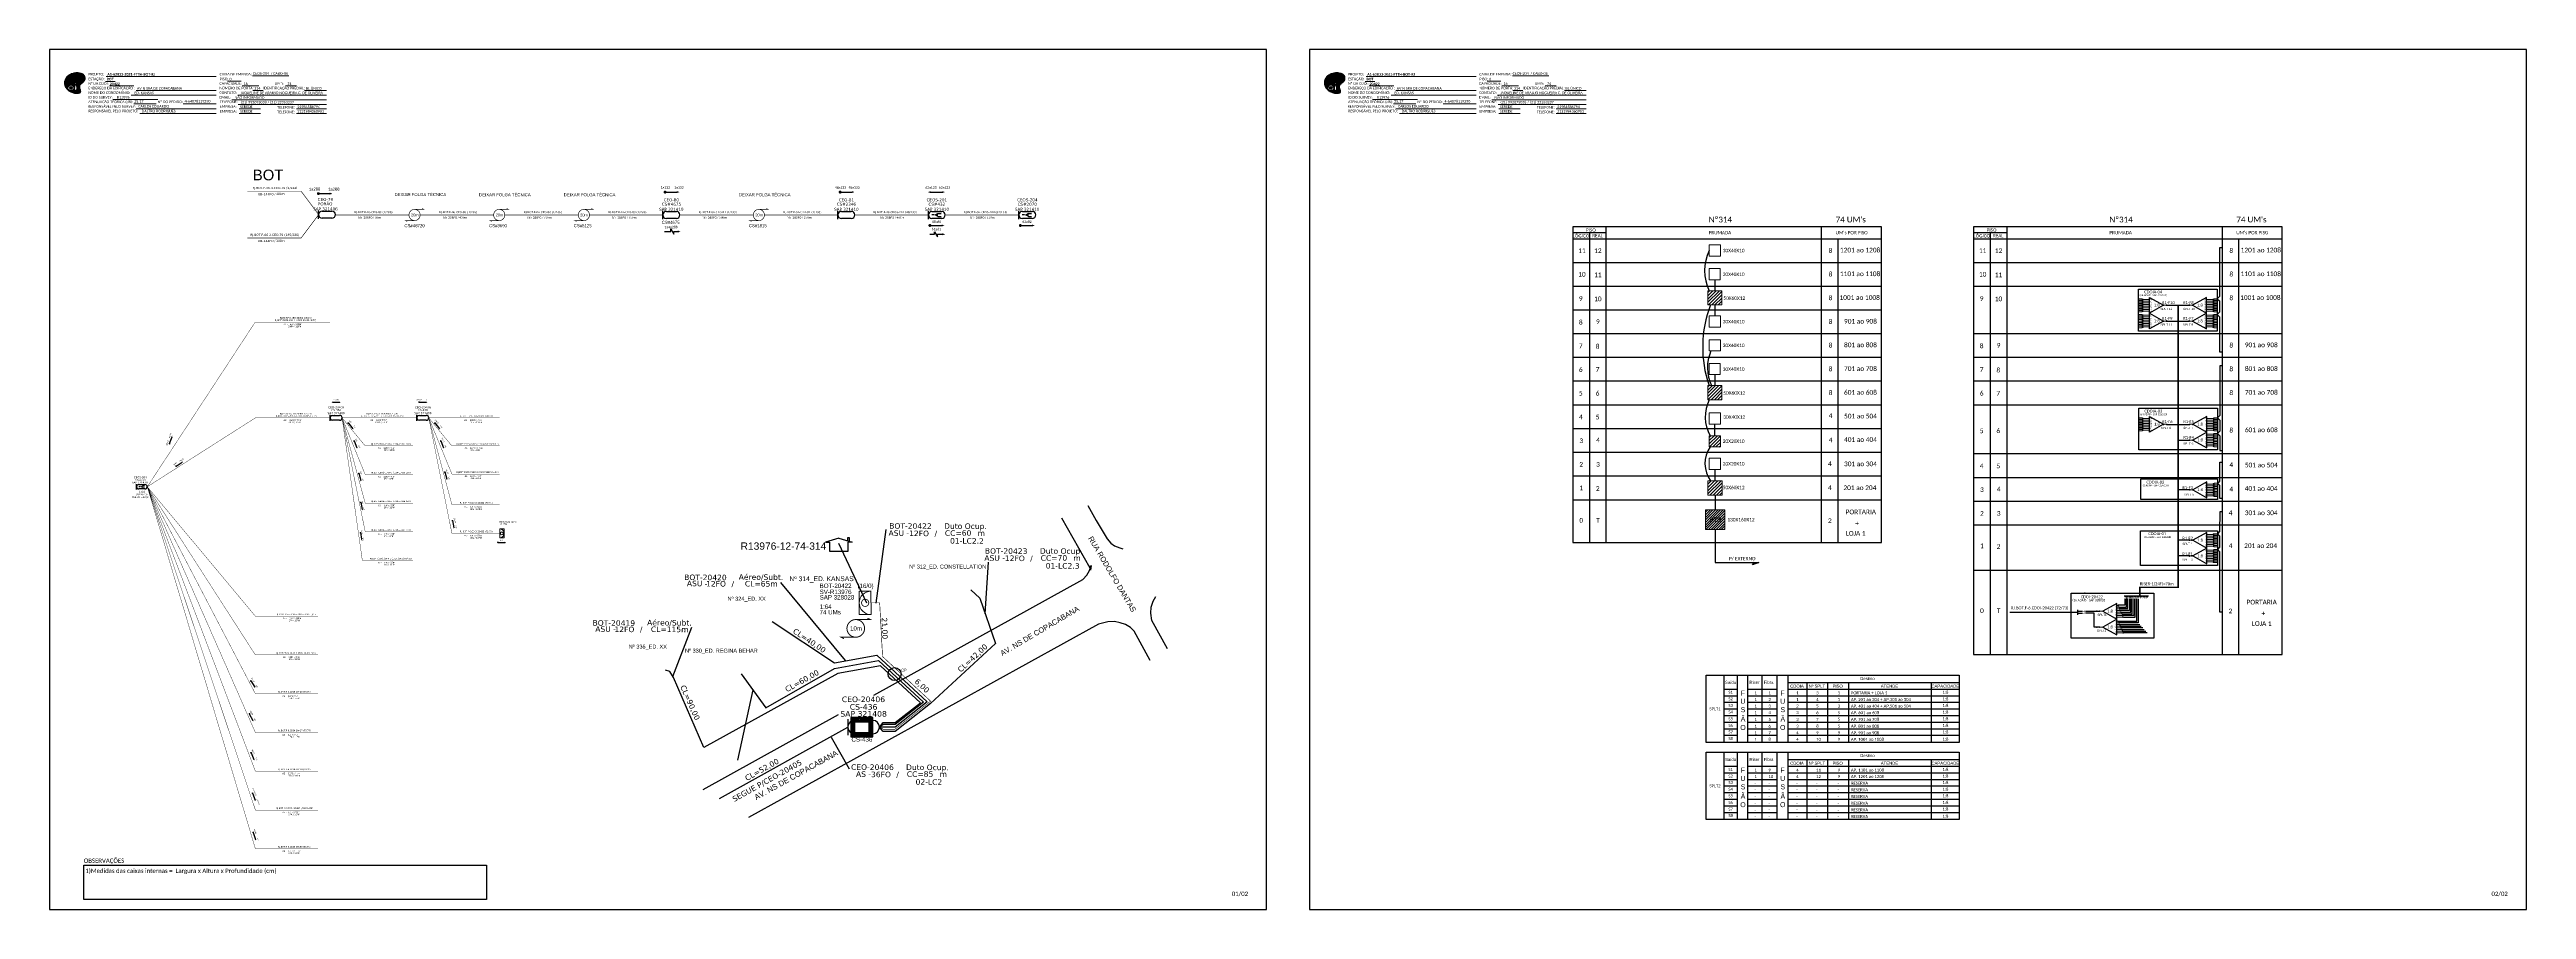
# Paper-space layout 'CDOI-20422' of a CAD drawing. Header units: metres. Extents: x -439 to 1273, y -851 to -257.
# The model-space entities are those that its viewports show. They can reach past a viewport. Long polylines and large blocks are cut down to what shows.
import ezdxf
from ezdxf.enums import TextEntityAlignment as Align

# ---------------------------------------------------------------- set-up
doc = ezdxf.new("R2010")
doc.units = ezdxf.units.M
for name, color, linetype in [('10.1-Caixas Subterrâneas', 5, 'Continuous'), ('20.4-CEO', 1, 'Continuous'), ('20.4-CEOS', 1, 'Continuous'), ('20.5-CABO AÉREO', 1, 'Continuous'), ('20.5-CEO', 1, 'Continuous'), ('CABO OPTICO EXISTENTE', 5, 'Continuous'), ('CAP a instalar', 1, 'Continuous'), ('celulas gpon', 7, 'Continuous'), ('CEO', 1, 'Continuous'), ('Folga', 1, 'Continuous'), ('label_cabos', 7, 'Continuous'), ('Legenda', 1, 'Continuous'), ('MUB', 252, 'Continuous'), ('QUADRA', 7, 'Continuous'), ('Segmento de Logradouro Texto', 238, 'Continuous'), ('SETA', 7, 'Continuous'), ('surveys', 7, 'Continuous'), ('surveys legendas', 7, 'Continuous')]:
    doc.layers.add(name, color=color, linetype=linetype)
for name, color, linetype, lineweight in [("20.0-LEGENDA DOS CDO'S", 1, 'Continuous', 0), ('20.1-CDO_INTERIOR', 1, 'Continuous', 0), ('40.1-ETIQUETAS', 1, 'Continuous', 20)]:
    doc.layers.add(name, color=color, linetype=linetype, lineweight=lineweight)
doc.layers.add('DROP DE CLIENTE', color=140, linetype='Continuous', plot=False)
doc.layers.add('EXTRA', color=50, linetype='Continuous', plot=False)
doc.styles.add('ARIAL', font='arial.ttf')
doc.styles.add('DIGICADE', font='arial.ttf')
doc.styles.add('siredit', font='verdana.ttf')
doc.styles.add('WMF-Calibri0', font='calibri.ttf')
doc.styles.add('WMF-Calibri1', font='calibrib.ttf')
doc.linetypes.add('FENCELINE1', pattern='A,0.25,-0.1,[133,ltypeshp.shx,S=0.1,R=0,X=-0.1,Y=0],-0.1,1', length=1.45)
doc.linetypes.add('RESERVA', pattern='A,0.5,-0.15,["RESERVA",Standard,S=0.18,R=0,X=0,Y=-0.1],-1.3', length=1.95)
doc.dimstyles.new('CC', dxfattribs={"dimtxt": 0.8, "dimasz": 2, "dimexe": 0.18, "dimexo": 0.0625, "dimgap": 0.09, "dimtad": 0, "dimdec": 0, "dimrnd": 1, "dimzin": 0, "dimdsep": 46, "dimtxsty": 'siredit', "dimblk": 'NONE', "dimcen": 0, "dimse1": 1, "dimse2": 1, "dimsd1": 1, "dimsd2": 1, "dimclrt": 7, "dimadec": 0, "dimazin": 0, "dimtfac": 1, "dimtdec": 0, "dimtofl": 0, "dimtmove": 0, "dimatfit": 3, "dimfxl": 0, "dimtolj": 1, "dimtzin": 0, "dimarcsym": 0})

# ---------------------------------------------------------------- blocks, each defined once
blk = doc.blocks.new('OI')
h = blk.add_hatch(color=40)
edge = h.paths.add_edge_path()
edge.add_spline(control_points=[(4.4, -0.7), (3.9, -1), (3.3, -1.5), (2.8, -2.6), (2.9, -3.5), (3.1, -4.3), (3.3, -4.9), (3.4, -5.4), (3.4, -5.9), (3.2, -6.4), (2.5, -6.6), (1.7, -6.6), (0.6, -6.7), (-0.6, -6.4), (-1.6, -6.1), (-2.8, -5.6), (-3.9, -4.8), (-4.9, -3.7), (-5.3, -2.6), (-5.6, -1.9), (-5.8, -1), (-5.7, 0.5), (-5.1, 2), (-4.1, 3), (-3.3, 3.6), (-2.4, 4.2), (-1.4, 4.4), (-0.6, 4.7), (0.8, 4.9), (2.2, 5), (3.8, 4.6), (4.7, 4.2), (5.4, 3.7), (5.8, 3), (6, 2.2), (6, 1.5), (5.7, 0.6), (5.3, 0.1), (4.9, -0.4), (4.5, -0.6), (4.4, -0.7)], knot_values=[0, 0, 0, 0, 1.60434, 2.417191, 3.427595, 4.282808, 4.776746, 5.304182, 5.888771, 6.258406, 6.858137, 7.79129, 8.986195, 10.124242, 11.187857, 12.242908, 13.953784, 15.414161, 16.515391, 17.349188, 17.675853, 19.552021, 21.515531, 22.568638, 23.63245, 24.621084, 25.782718, 26.745347, 27.142653, 29.870543, 31.004649, 31.921532, 32.709589, 33.801391, 34.042471, 35.192333, 35.971461, 36.628871, 37.254359, 37.836911, 37.836911, 37.836911, 37.836911], degree=3, periodic=0)
h.paths.add_polyline_path([(1.1, -0.9, -1), (0, -0.9, -1)], flags=16)
edge = h.paths.add_edge_path(flags=16)
edge.add_ellipse((0.6, -3.6), major_axis=(-0.02, 1.71), ratio=0.361305, start_angle=0, end_angle=360)
h.paths.add_polyline_path([(-0.4, -3.6, -1), (-3.8, -3.6, -1)], flags=16)
edge = h.paths.add_edge_path(flags=0)
edge.add_ellipse((-2.1, -3.6), major_axis=(0, 0.885), ratio=0.758294, start_angle=0, end_angle=360)
at = {"color": 40}
for centre, radius in [((-2.1, -3.6), 1.72), ((0.5, -0.9), 0.587)]:
    blk.add_circle(centre, radius, dxfattribs=at)
blk.add_ellipse((-2.1, -3.6), major_axis=(0, 0.885), ratio=0.758294, start_param=-3.141592653589792, end_param=3.141592653589792, dxfattribs=at)
blk.add_ellipse((0.6, -3.6), major_axis=(-0.02, 1.71), ratio=0.361305, dxfattribs=at)
at = {"color": 40, "start_tangent": (-0.800898, -0.598801), "end_tangent": (-0.800898, -0.598801)}
blk.add_spline([(4.4, -0.7), (3.2, -1.8), (2.9, -2.5), (2.9, -3.5), (3.1, -4.4), (3.3, -4.8), (3.4, -5.4), (3.4, -6), (3.2, -6.3), (2.7, -6.5), (1.7, -6.6), (0.5, -6.6), (-0.6, -6.4), (-1.6, -6.1), (-2.6, -5.7), (-3.9, -4.7), (-4.9, -3.6), (-5.4, -2.6), (-5.6, -1.8), (-5.7, -1.5), (-5.6, 0.4), (-4.8, 2.2), (-4.1, 3), (-3.3, 3.6), (-2.4, 4.1), (-1.3, 4.5), (-0.4, 4.7), (0, 4.8), (2.7, 4.8), (3.8, 4.5), (4.7, 4.2), (5.3, 3.7), (5.9, 2.7), (5.9, 2.5), (5.9, 1.3), (5.7, 0.6), (5.3, 0.1), (4.8, -0.4), (4.4, -0.7)], degree=3, dxfattribs=at)
blk = doc.blocks.new('SURVEY_SURVEY')
for p, q in [((0, 0.0000127), (-0.0000126, 0.000009)), ((-0.0000126, 0.000009), (-0.0000086, 0.000009)), ((-0.0000086, 0), (-0.0000086, 0.000009)), ((0.0000086, 0), (-0.0000086, 0)), ((0, 0.0000127), (0.0000126, 0.000009)), ((0.0000084, 0.0000132), (0.0000098, 0.0000132)), ((0.0000084, 0.0000103), (0.0000084, 0.0000132)), ((0.0000126, 0.000009), (0.0000086, 0.000009)), ((0.0000086, 0.000009), (0.0000086, 0)), ((0.0000098, 0.0000132), (0.0000098, 0.0000099))]:
    blk.add_line(p, q)
blk = doc.blocks.new('A$C07E14978')
at = {"layer": 'Folga', "color": 0, "const_width": 0.137}
for points in [[(2.23, 0.28), (0.03, 0.28), (0.47, 0.06)], [(2.23, 2.92), (4.42, 2.92), (3.98, 3.13)]]:
    blk.add_lwpolyline(points, dxfattribs=at)
at = {"layer": 'Folga', "color": 0, "const_width": 0.146}
blk.add_lwpolyline([(2.23, 2.92, 1.000012), (2.23, 0.28, 0.999978)], format="xyb", close=True, dxfattribs=at)
at = {"layer": 'Folga', "color": 0}
blk.add_text('10m', height=0.659, dxfattribs=at).set_placement((1.38, 1.27))
blk = doc.blocks.new('ETIQUETA_RS5F')
at = {"layer": '40.1-ETIQUETAS', "color": 0, "style": 'siredit'}
blk.add_text('/', height=1.5, dxfattribs=at).set_placement((1.6, -2), align=Align.MIDDLE_RIGHT)
for tag, p in [('ETIQUETA_R_SECUNDARIA', (1.2, 2.1)), ('ETIQUETA_R_PRIMARIA', (1.2, 4.1)), ('F_ATIVAS/F_MORTAS', (1.1, -4.2))]:
    blk.add_attdef(tag, text='', height=1.5, dxfattribs=at).set_placement(p, align=Align.MIDDLE_CENTER)
for tag, p in [('TIPO_CABO', (-6.6, -2.1)), ('CAP_CABO', (0.4, -2.1))]:
    blk.add_attdef(tag, text='', height=1.5, dxfattribs=at).set_placement(p, align=Align.MIDDLE_RIGHT)
for tag, p in [('FUSÃO_1', (0.8, -8.4)), ('FUSÃO_2', (0.8, -10.6)), ('FUSÃO_3', (0.8, -12.9)), ('FUSÃO_4', (0.8, -15.1)), ('FUSÃO_5', (0.8, -17.2))]:
    blk.add_attdef(tag, text='', height=1.5, dxfattribs=at).set_placement(p, align=Align.CENTER)
blk.add_attdef('METROS', text='', height=1.5, dxfattribs=at).set_placement((2.1, -2), align=Align.MIDDLE_LEFT)
blk = doc.blocks.new('Inst CDOI-64')
at = {"layer": '20.1-CDO_INTERIOR', "color": 1, "lineweight": 18}
blk.add_lwpolyline([(-2.12, -2.13), (-2.12, 2.12), (0, 2.12), (0.01, -2.13)], close=True, dxfattribs=at)
blk.add_circle((-1.06, 0), 0.68, dxfattribs=at)
blk.add_arc((0.01, 0), 2.13, 90.0276, 270.0276, dxfattribs=at)
at = {"layer": "20.0-LEGENDA DOS CDO'S"}
for tag, p, style, flags in [('ID_ATIVIDADE', (-9.3, 3.78), 'ARIAL', 3), ('FATOR', (-1.5, 3.78), 'ARIAL', 1), ('QTDE', (-9.18, -3.66), 'DIGICADE', 3)]:
    blk.add_attdef(tag, p, '', height=0.8, rotation=0.118, dxfattribs=dict(at, style=style, flags=flags))
at = {"layer": "20.0-LEGENDA DOS CDO'S", "style": 'ARIAL'}
for tag, p, rotation in [('SAP', (-9.3, 0.61), 359.9724), ('SURVEY', (-9.3, 1.6), 359.9724), ('FID', (-9.3, 2.69), 0.118), ('1:XX', (-9.31, -1.08), 359.9724), ('UMS', (-9.31, -2.09), 359.9724)]:
    blk.add_attdef(tag, p, '', height=0.8, rotation=rotation, dxfattribs=at)
blk.add_attdef('FIBRAS_UTILIZADAS', text='', height=0.8, rotation=359.9724, dxfattribs=at).set_placement((-0.99, 2.69), align=Align.CENTER)
blk = doc.blocks.new('*X71')
at = {"color": 0, "linetype": 'Continuous'}
for p, q in [((-1.25, 0.34099), (-0.49099, 1.1)), ((-1.25, 0.517767), (-0.667767, 1.1)), ((-1.25, 0.694544), (-0.844544, 1.1)), ((-1.25, 0.87132), (-1.02132, 1.1)), ((-1.25, 1.048097), (-1.198097, 1.1)), ((-1.25, 0.164214), (-0.8035, 0.610714)), ((-1.25, -0.012563), (-0.8035, 0.433937)), ((-1.25, -0.18934), (-0.8035, 0.25716)), ((-1.25, -0.366117), (-0.8035, 0.080383)), ((-0.789214, 0.625), (-0.314214, 1.1)), ((-0.612437, 0.625), (-0.137437, 1.1)), ((-0.43566, 0.625), (0.03934, 1.1)), ((-0.258883, 0.625), (0.216117, 1.1)), ((-0.082107, 0.625), (0.392893, 1.1)), ((0.09467, 0.625), (0.56967, 1.1)), ((0.271447, 0.625), (0.746447, 1.1)), ((0.448223, 0.625), (0.923223, 1.1)), ((0.625, 0.625), (1.1, 1.1)), ((0.801777, 0.625), (1.25, 1.073223)), ((0.8035, 0.449947), (1.25, 0.896447)), ((0.8035, 0.27317), (1.25, 0.71967)), ((0.8035, 0.096393), (1.25, 0.542893)), ((0.8035, -0.080383), (1.25, 0.366117)), ((0.8035, -0.25716), (1.25, 0.18934)), ((0.8035, -0.433937), (1.25, 0.012563)), ((-1.25, -0.542893), (-0.8035, -0.096393)), ((-1.25, -0.71967), (-0.8035, -0.27317)), ((-1.25, -0.896447), (-0.8035, -0.449947)), ((-1.25, -1.073223), (-0.801777, -0.625)), ((-1.1, -1.1), (-0.625, -0.625)), ((-0.923223, -1.1), (-0.448223, -0.625)), ((-0.746447, -1.1), (-0.271447, -0.625)), ((-0.56967, -1.1), (-0.09467, -0.625)), ((-0.392893, -1.1), (0.082107, -0.625)), ((-0.216117, -1.1), (0.258883, -0.625)), ((-0.03934, -1.1), (0.43566, -0.625)), ((0.137437, -1.1), (0.612437, -0.625)), ((0.314214, -1.1), (0.789214, -0.625)), ((0.49099, -1.1), (1.25, -0.34099)), ((0.667767, -1.1), (1.25, -0.517767)), ((0.8035, -0.610714), (1.25, -0.164214)), ((0.844544, -1.1), (1.25, -0.694544)), ((1.02132, -1.1), (1.25, -0.87132)), ((1.198097, -1.1), (1.25, -1.048097))]:
    blk.add_line(p, q, dxfattribs=at)
blk = doc.blocks.new('MANHOLE_MQ')
at = {"color": 0, "linetype": 'Continuous'}
for p, q in [((0.0000062, 0.0000057), (-0.0000063, 0.0000057)), ((-0.0000063, 0.0000057), (-0.0000063, -0.0000053)), ((-0.000004, 0.0000033), (0.000004, 0.0000033)), ((-0.000004, -0.0000029), (-0.000004, 0.0000033)), ((0.000004, 0.0000033), (0.000004, -0.0000029)), ((0.0000062, -0.0000053), (0.0000062, 0.0000057)), ((-0.0000063, -0.0000053), (0.0000062, -0.0000053)), ((0.000004, -0.0000029), (-0.000004, -0.0000029)), ((0.000004, -0.0000029), (0.000004, -0.0000029))]:
    blk.add_line(p, q, dxfattribs=at)
at = {"color": 0, "linetype": 'Continuous', "xscale": 5e-06, "yscale": 5e-06, "zscale": 1e-05}
blk.add_blockref('*X71', (0, 0.0000002), dxfattribs=at)
blk = doc.blocks.new('Inst CB DT OCUP CFOA-SM-AS-80-TS-36')
at = {"layer": 'label_cabos', "color": 0, "style": 'siredit'}
for tag, flags, p in [('ID_ATIVIDADE', 3, (1.31, 2.67)), ('FATOR', 1, (11.56, 2.55))]:
    blk.add_attdef(tag, text='', height=1, rotation=359.69, dxfattribs=dict(at, flags=flags)).set_placement(p, align=Align.MIDDLE_CENTER)
for tag, p in [('TIPO_CABO', (1.76, 0)), ('DESTINO_CABO', (3.13, 1.26)), ('CABO', (4.69, -0.05)), ('/', (7.71, -0.05)), ('LANCE', (10.91, 0)), ('TIPO_CABO', (13.11, 1.24)), ('UND', (15.96, 0)), ('FID', (13.15, -1.41))]:
    blk.add_attdef(tag, text='', height=1, rotation=359.69, dxfattribs=at).set_placement(p, align=Align.MIDDLE_CENTER)
blk.add_attdef('QTDE', (12.43, -0.47), '', height=1, rotation=359.69, dxfattribs=at)
blk = doc.blocks.new('_None')
blk = doc.blocks.new('LEGENDA DOS CABOS')
at = {"layer": 'EXTRA', "color": 0, "style": 'siredit'}
for tag, p in [('ID', (4.6, 0.97)), ('XX', (9.03, 0.97))]:
    blk.add_attdef(tag, text='', height=0.48, rotation=359.69, dxfattribs=at).set_placement(p, align=Align.MIDDLE_CENTER)
at = {"layer": 'Legenda', "color": 0, "style": 'siredit'}
for tag, p in [('TIPO_CABO', (1.31, 0)), ('CABO', (4.69, -0.05)), ('/', (6.81, -0.05)), ('METROS', (10.03, -0.05))]:
    blk.add_attdef(tag, text='', height=0.8, rotation=359.69, dxfattribs=at).set_placement(p, align=Align.MIDDLE_CENTER)
blk = doc.blocks.new('Inst CB DT OCUP CFOA-SM-ASU-120-S-12')
at = {"layer": 'label_cabos', "color": 0, "style": 'siredit'}
for tag, flags, p in [('ID_ATIVIDADE', 3, (1.31, 2.67)), ('FATOR', 1, (11.56, 2.55))]:
    blk.add_attdef(tag, text='', height=1, rotation=359.69, dxfattribs=dict(at, flags=flags)).set_placement(p, align=Align.MIDDLE_CENTER)
for tag, p in [('TIPO_CABO', (1.26, 0)), ('DESTINO_CABO', (3.13, 1.26)), ('CABO', (4.69, -0.05)), ('/', (7.71, -0.05)), ('LANCE', (10.91, 0)), ('TIPO_CABO', (13.11, 1.24)), ('UND', (15.96, 0)), ('FID', (13.15, -1.41))]:
    blk.add_attdef(tag, text='', height=1, rotation=359.69, dxfattribs=at).set_placement(p, align=Align.MIDDLE_CENTER)
blk.add_attdef('QTDE', (12.43, -0.47), '', height=1, rotation=359.69, dxfattribs=at)
blk = doc.blocks.new('SPLT_1-8_SC-APC')
at = {"color": 1, "lineweight": 0}
blk.add_lwpolyline([(-17, -7.5), (-19.3, -7.5)], dxfattribs=at)
at = {"color": 1}
blk.add_lwpolyline([(-7.4, -2.1), (-17, -7.5), (-7.4, -13), (-7.4, -2.1)], dxfattribs=at)
at = {"color": 3, "lineweight": 0}
for points in [[(-3, -3.5), (-7.4, -3.5)], [(-7.4, -4.7), (-3, -4.7)], [(-7.4, -5.8), (-3, -5.8)], [(-7.4, -7), (-3, -7)], [(-7.4, -8.1), (-3, -8.1)], [(-7.4, -9.3), (-3, -9.3)], [(-7.4, -10.4), (-3, -10.4)], [(-7.4, -11.6), (-3, -11.6)], [(-2.4, -3), (-2.4, -4)], [(-2.4, -3), (0, -3)], [(-2.4, -4), (0, -4)], [(-2.4, -4.2), (-2.4, -5.2)], [(-2.4, -4.2), (0, -4.2)], [(-2.4, -5.2), (0, -5.2)], [(-2.4, -5.3), (-2.4, -6.3)], [(-2.4, -5.3), (0, -5.3)], [(-2.4, -6.3), (0, -6.3)], [(-2.4, -6.5), (-2.4, -7.5)], [(-2.4, -6.5), (0, -6.5)], [(-2.4, -7.5), (0, -7.5)], [(-2.4, -7.6), (-2.4, -8.6)], [(-2.4, -7.6), (0, -7.6)], [(-2.4, -8.6), (0, -8.6)], [(-2.4, -8.8), (-2.4, -9.8)], [(-2.4, -8.8), (0, -8.8)], [(-2.4, -9.8), (0, -9.8)], [(-2.4, -9.9), (-2.4, -10.9)], [(-2.4, -9.9), (0, -9.9)], [(-2.4, -10.9), (0, -10.9)], [(-2.4, -11.1), (-2.4, -12.1)], [(-2.4, -11.1), (0, -11.1)], [(-2.4, -12.1), (0, -12.1)]]:
    blk.add_lwpolyline(points, dxfattribs=at)
for points in [[(-3, -3.2), (-2.4, -3.2), (-2.4, -3.8), (-3, -3.8)], [(-3, -4.4), (-2.4, -4.4), (-2.4, -5), (-3, -5)], [(-3, -5.5), (-2.4, -5.5), (-2.4, -6.1), (-3, -6.1)], [(-3, -6.7), (-2.4, -6.7), (-2.4, -7.3), (-3, -7.3)], [(-3, -7.8), (-2.4, -7.8), (-2.4, -8.4), (-3, -8.4)], [(-3, -9), (-2.4, -9), (-2.4, -9.6), (-3, -9.6)], [(-3, -10.1), (-2.4, -10.1), (-2.4, -10.7), (-3, -10.7)], [(-3, -11.3), (-2.4, -11.3), (-2.4, -11.9), (-3, -11.9)]]:
    blk.add_lwpolyline(points, close=True, dxfattribs=at)
at = {"color": 1, "style": 'ARIAL'}
for s, height, p in [('1:8', 2, (-13.9, -8.4)), ('S1', 0.75, (-8.7, -3.8)), ('S2', 0.75, (-8.7, -5)), ('S3', 0.75, (-8.7, -6.2)), ('S4', 0.75, (-8.7, -7.4)), ('S5', 0.75, (-8.7, -8.6)), ('S6', 0.75, (-8.7, -9.7)), ('S7', 0.75, (-8.7, -10.8)), ('S8', 0.75, (-8.7, -11.9))]:
    blk.add_text(s, height=height, dxfattribs=at).set_placement(p)
blk = doc.blocks.new('SPLITTER_')
blk.add_point((0, 0))
at = {"style": 'ARIAL', "flags": 4}
blk.add_attdef('SPLT', (0, -3.3), '', height=1.5, dxfattribs=at)
blk = doc.blocks.new('SPLT_1-8_SC-APC_ESQ')
at = {"color": 3, "lineweight": 0}
for points in [[(2.4, -3), (0, -3)], [(2.4, -4), (0, -4)], [(2.4, -4.2), (0, -4.2)], [(2.4, -5.2), (0, -5.2)], [(2.4, -5.3), (0, -5.3)], [(2.4, -6.3), (0, -6.3)], [(2.4, -6.5), (0, -6.5)], [(2.4, -7.5), (0, -7.5)], [(2.4, -7.6), (0, -7.6)], [(2.4, -8.6), (0, -8.6)], [(2.4, -8.8), (0, -8.8)], [(2.4, -9.8), (0, -9.8)], [(2.4, -9.9), (0, -9.9)], [(2.4, -10.9), (0, -10.9)], [(2.4, -11.1), (0, -11.1)], [(2.4, -12.1), (0, -12.1)], [(2.4, -3), (2.4, -4)], [(2.4, -4.2), (2.4, -5.2)], [(2.4, -5.3), (2.4, -6.3)], [(2.4, -6.5), (2.4, -7.5)], [(2.4, -7.6), (2.4, -8.6)], [(2.4, -8.8), (2.4, -9.8)], [(2.4, -9.9), (2.4, -10.9)], [(2.4, -11.1), (2.4, -12.1)], [(3, -3.5), (7.4, -3.5)], [(7.4, -4.7), (3, -4.7)], [(7.4, -5.8), (3, -5.8)], [(7.4, -7), (3, -7)], [(7.4, -8.1), (3, -8.1)], [(7.4, -9.3), (3, -9.3)], [(7.4, -10.4), (3, -10.4)], [(7.4, -11.6), (3, -11.6)]]:
    blk.add_lwpolyline(points, dxfattribs=at)
for points in [[(3, -3.2), (2.4, -3.2), (2.4, -3.8), (3, -3.8)], [(3, -4.4), (2.4, -4.4), (2.4, -5), (3, -5)], [(3, -5.5), (2.4, -5.5), (2.4, -6.1), (3, -6.1)], [(3, -6.7), (2.4, -6.7), (2.4, -7.3), (3, -7.3)], [(3, -7.8), (2.4, -7.8), (2.4, -8.4), (3, -8.4)], [(3, -9), (2.4, -9), (2.4, -9.6), (3, -9.6)], [(3, -10.1), (2.4, -10.1), (2.4, -10.7), (3, -10.7)], [(3, -11.3), (2.4, -11.3), (2.4, -11.9), (3, -11.9)]]:
    blk.add_lwpolyline(points, close=True, dxfattribs=at)
at = {"color": 1}
blk.add_lwpolyline([(7.4, -2.1), (17, -7.5), (7.4, -13), (7.4, -2.1)], dxfattribs=at)
at = {"color": 1, "lineweight": 0}
blk.add_lwpolyline([(17, -7.5), (19.3, -7.5)], dxfattribs=at)
at = {"color": 1, "style": 'ARIAL'}
for s, height, p in [('S2', 0.75, (7.6, -5)), ('S3', 0.75, (7.6, -6.2)), ('S4', 0.75, (7.6, -7.4)), ('S5', 0.75, (7.5, -8.6)), ('S6', 0.75, (7.6, -9.7)), ('S7', 0.75, (7.6, -10.8)), ('S8', 0.75, (7.6, -11.9)), ('S1', 0.75, (7.7, -3.8)), ('1:8', 2, (10.5, -8.4))]:
    blk.add_text(s, height=height, dxfattribs=at).set_placement(p)
blk = doc.blocks.new('SPLITTER FUTURO')
blk.add_point((0, 0))
at = {"style": 'ARIAL', "text_generation_flag": 6, "flags": 4}
for tag, p, height in [('SPLT', (-6.2, -4.1), 1.5), ('INSTAL.', (-6.2, -6.1), 1.25)]:
    blk.add_attdef(tag, p, '', height=height, rotation=180, dxfattribs=at)
blk = doc.blocks.new('SPLT_1-8_DIV_DIR')
h = blk.add_hatch(color=3)
h.dxf.hatch_style = 1
edge = h.paths.add_edge_path()
edge.add_arc((12.8, 4), 0.242, 0, 360)
h = blk.add_hatch(color=3)
h.dxf.hatch_style = 1
edge = h.paths.add_edge_path()
edge.add_arc((13.3, 2.9), 0.242, 0, 360)
h = blk.add_hatch(color=3)
h.dxf.hatch_style = 1
edge = h.paths.add_edge_path()
edge.add_arc((13.8, 1.7), 0.242, 0, 360)
h = blk.add_hatch(color=3)
h.dxf.hatch_style = 1
edge = h.paths.add_edge_path()
edge.add_arc((14.3, 0.6), 0.242, 0, 360)
h = blk.add_hatch(color=3)
h.dxf.hatch_style = 1
edge = h.paths.add_edge_path()
edge.add_arc((14.8, -0.6), 0.242, 0, 360)
h = blk.add_hatch(color=3)
h.dxf.hatch_style = 1
edge = h.paths.add_edge_path()
edge.add_arc((15.3, -1.7), 0.242, 0, 360)
h = blk.add_hatch(color=3)
h.dxf.hatch_style = 1
edge = h.paths.add_edge_path()
edge.add_arc((15.8, -2.9), 0.242, 0, 360)
h = blk.add_hatch(color=3)
h.dxf.hatch_style = 1
edge = h.paths.add_edge_path()
edge.add_arc((16.3, -4), 0.242, 0, 360)
at = {"color": 1, "lineweight": 0}
blk.add_lwpolyline([(2.2, 0), (0, 0)], dxfattribs=at)
at = {"color": 1}
blk.add_lwpolyline([(11.9, 5.4), (2.2, 0), (11.9, -5.4), (11.9, 5.4)], dxfattribs=at)
at = {"color": 7, "lineweight": 0}
for points in [[(12.8, 4), (11.9, 4)], [(11.9, 2.9), (13.3, 2.9)], [(11.9, 1.7), (13.8, 1.7)], [(11.9, 0.6), (14.3, 0.6)], [(11.9, -0.6), (14.8, -0.6)], [(11.9, -1.7), (15.3, -1.7)], [(11.9, -2.9), (15.8, -2.9)], [(11.9, -4), (16.3, -4)]]:
    blk.add_lwpolyline(points, dxfattribs=at)
at = {"color": 3}
for centre in [(12.8, 4), (13.3, 2.9), (13.8, 1.7), (14.3, 0.6), (14.8, -0.6), (15.3, -1.7), (15.8, -2.9), (16.3, -4)]:
    blk.add_circle(centre, 0.242, dxfattribs=at)
at = {"color": 1, "style": 'ARIAL'}
for s, height, p in [('1:8', 2, (5.3, -0.9)), ('S1', 0.75, (10.5, 3.8)), ('S2', 0.75, (10.5, 2.6)), ('S3', 0.75, (10.5, 1.4)), ('S4', 0.75, (10.5, 0.2)), ('S5', 0.75, (10.5, -1)), ('S6', 0.75, (10.5, -2.1)), ('S7', 0.75, (10.5, -3.2)), ('S8', 0.75, (10.5, -4.4))]:
    blk.add_text(s, height=height, dxfattribs=at).set_placement(p)
blk = doc.blocks.new('LEG_CDO64_DIR')
blk.add_point((0, 0))
at = {"color": 1, "style": 'WMF-Calibri0', "flags": 4}
blk.add_attdef('MODELO', text='', height=1.5, dxfattribs=at).set_placement((-1.5, -5.5), align=Align.CENTER)
blk.add_attdef('CDO', (-2.6, -3.6), '', height=2, dxfattribs=at)

msp = doc.modelspace()

# ---------------------------------------------------------------- hatches: boundary and pattern name
h = msp.add_hatch()
h.set_pattern_fill('LINE', color=1, scale=0.5, angle=45)
h.set_pattern_definition([(45, (-35.2874, 0), (-1.122532, 1.122532), [])])
h.paths.add_polyline_path([(-137.4, -72.4), (-147.1, -72.4), (-147.1, -82.2), (-137.4, -82.2)])
h.paths.add_polyline_path([(-137.4, -137.9), (-147.1, -137.9), (-147.1, -147.7), (-137.4, -147.7)])
h.paths.add_polyline_path([(-138.4, -180.3), (-146.1, -180.3), (-146.1, -172.5), (-138.4, -172.5)])
h.paths.add_polyline_path([(-137.1, -203.7), (-147, -203.7), (-147, -213.7), (-137.1, -213.7)])
h = msp.add_hatch(color=3)
h.dxf.hatch_style = 1
edge = h.paths.add_edge_path()
edge.add_arc((169.9, -82.4), 0.256, 0, 360)
h = msp.add_hatch(color=3)
h.dxf.hatch_style = 1
edge = h.paths.add_edge_path()
edge.add_arc((185.6, -82.4), 0.256, 0, 360)
h = msp.add_hatch(color=3)
h.dxf.hatch_style = 1
edge = h.paths.add_edge_path()
edge.add_arc((169.9, -93.3), 0.256, 0, 360)
h = msp.add_hatch(color=3)
h.dxf.hatch_style = 1
edge = h.paths.add_edge_path()
edge.add_arc((185.6, -93.3), 0.256, 0, 360)
h = msp.add_hatch(color=3)
h.dxf.hatch_style = 1
edge = h.paths.add_edge_path()
edge.add_arc((170.1, -164.7), 0.256, 0, 360)
h = msp.add_hatch(color=3)
h.dxf.hatch_style = 1
edge = h.paths.add_edge_path()
edge.add_arc((185.8, -164.7), 0.256, 0, 360)
h = msp.add_hatch(color=3)
h.dxf.hatch_style = 1
edge = h.paths.add_edge_path()
edge.add_arc((185.8, -175.6), 0.256, 0, 360)
h = msp.add_hatch(color=3)
h.dxf.hatch_style = 1
edge = h.paths.add_edge_path()
edge.add_arc((185.9, -209.9), 0.242, 0, 360)
h = msp.add_hatch()
h.set_pattern_fill('ANSI31', color=1, scale=10, style=0)
h.set_pattern_definition([(45, (-760.4621, -621.381), (-0.8838835, 0.8838835), [])])
h.paths.add_polyline_path([(-148.8, -237.4), (-135.3, -237.4), (-135.3, -223.7), (-148.8, -223.7)])
h.paths.add_polyline_path([(-146.8, -233.1), (-136.8, -233.1), (-136.8, -227.9), (-146.8, -227.9)], flags=24)
h = msp.add_hatch(color=3)
h.dxf.hatch_style = 1
edge = h.paths.add_edge_path()
edge.add_arc((185.7, -244.7), 0.256, 0, 360)
h = msp.add_hatch(color=3)
h.dxf.hatch_style = 1
edge = h.paths.add_edge_path()
edge.add_arc((185.7, -255.6), 0.256, 0, 360)
h = msp.add_hatch(color=3)
h.dxf.hatch_style = 1
edge = h.paths.add_edge_path()
edge.add_arc((123.6, -293.8), 0.256, 0, 360)
h = msp.add_hatch(color=3)
h.dxf.hatch_style = 1
edge = h.paths.add_edge_path()
edge.add_arc((123.6, -304.7), 0.256, 0, 360)

# ---------------------------------------------------------------- linework, layer by layer
at = {"color": 5}
msp.add_line((185.9, -209.9), (177.5, -209.9), dxfattribs=at)
at = {"color": 252, "linetype": 'RESERVA', "true_color": 0x939598}
for p, q in [((137.6, -302.9), (151.4, -302.9)), ((137.8, -304.1), (152.4, -304.1)), ((153.5, -305.2), (138.3, -305.2)), ((138.8, -306.4), (154.5, -306.4)), ((139.3, -307.5), (155.5, -307.5)), ((156.5, -308.7), (139.8, -308.7))]:
    msp.add_line(p, q, dxfattribs=at)
for p, q in [((-148.2, -338), (26.6, -338)), ((-148.2, -384.4), (-148.2, -338)), ((-136, -338), (-136, -384.4)), ((-126.9, -338), (-126.9, -384.4)), ((-119.5, -384.4), (-119.5, -338)), ((-109.8, -338), (-109.8, -384.4)), ((-99.4, -338), (-99.4, -384.4)), ((-91.9, -338), (-91.9, -384.4)), ((26.6, -338), (26.6, -384.4)), ((-136, -347.6), (-126.9, -347.6)), ((-136, -352.2), (-126.9, -352.2)), ((-136, -356.7), (-126.9, -356.7)), ((-119.5, -347.6), (-99.4, -347.6)), ((-119.5, -352.2), (-99.4, -352.2)), ((-119.5, -356.7), (-99.4, -356.7)), ((-91.9, -343), (26.6, -343)), ((-91.9, -347.6), (26.6, -347.6)), ((-91.9, -352.2), (26.6, -352.2)), ((-91.9, -356.7), (26.6, -356.7)), ((-78.8, -343), (-78.8, -384.4)), ((-64.4, -343), (-64.4, -384.4)), ((-50, -343), (-50, -384.4)), ((7.3, -343), (7.3, -384.4)), ((-136, -361.3), (-126.9, -361.3)), ((-136, -365.9), (-126.9, -365.9)), ((-136, -370.4), (-126.9, -370.4)), ((-136, -375), (-126.9, -375)), ((-119.5, -361.3), (-99.4, -361.3)), ((-119.5, -365.9), (-99.4, -365.9)), ((-119.5, -370.4), (-99.4, -370.4)), ((-119.5, -375), (-99.4, -375)), ((-91.9, -361.3), (26.6, -361.3)), ((-91.9, -365.9), (26.6, -365.9)), ((-91.9, -370.4), (26.6, -370.4)), ((-91.9, -375), (26.6, -375)), ((26.6, -384.4), (-148.2, -384.4)), ((-148.2, -391.2), (26.6, -391.2)), ((-148.2, -437.7), (-148.2, -391.2)), ((-136, -379.5), (-126.9, -379.5)), ((-136, -391.2), (-136, -437.7)), ((-126.9, -391.2), (-126.9, -437.7)), ((-119.5, -379.5), (-99.4, -379.5)), ((-119.5, -437.7), (-119.5, -391.2)), ((-109.8, -391.2), (-109.8, -437.7)), ((-99.4, -391.2), (-99.4, -437.7)), ((-91.9, -379.5), (26.6, -379.5)), ((-91.9, -391.2), (-91.9, -437.7)), ((26.6, -391.2), (26.6, -437.7)), ((-136, -400.9), (-126.9, -400.9)), ((-136, -405.4), (-126.9, -405.4)), ((-136, -410), (-126.9, -410)), ((-119.5, -400.9), (-99.4, -400.9)), ((-119.5, -405.4), (-99.4, -405.4)), ((-119.5, -410), (-99.4, -410)), ((-91.9, -396.3), (26.6, -396.3)), ((-91.9, -400.9), (26.6, -400.9)), ((-91.9, -405.4), (26.6, -405.4)), ((-91.9, -410), (26.6, -410)), ((-78.8, -396.3), (-78.8, -437.7)), ((-64.4, -396.3), (-64.4, -437.7)), ((-50, -396.3), (-50, -437.7)), ((7.3, -396.3), (7.3, -437.7)), ((-136, -414.5), (-126.9, -414.5)), ((-136, -419.1), (-126.9, -419.1)), ((-136, -423.7), (-126.9, -423.7)), ((-119.5, -414.5), (-99.4, -414.5)), ((-119.5, -419.1), (-99.4, -419.1)), ((-119.5, -423.7), (-99.4, -423.7)), ((-91.9, -414.5), (26.6, -414.5)), ((-91.9, -419.1), (26.6, -419.1)), ((-91.9, -423.7), (26.6, -423.7)), ((26.6, -437.7), (-148.2, -437.7)), ((-136, -428.2), (-126.9, -428.2)), ((-136, -432.8), (-126.9, -432.8)), ((-119.5, -428.2), (-99.4, -428.2)), ((-119.5, -432.8), (-99.4, -432.8)), ((-91.9, -428.2), (26.6, -428.2)), ((-91.9, -432.8), (26.6, -432.8))]:
    msp.add_line(p, q)
at = {"color": 0}
for p, q in [((-1262.5, -469.2), (-984.3, -469.2)), ((-1262.5, -492.9), (-1262.5, -469.2)), ((-984.3, -469.2), (-984.3, -492.9)), ((-984.3, -492.9), (-1262.5, -492.9))]:
    msp.add_line(p, q, dxfattribs=at)
for points in [[(-1286.1, -499.8), (-445.1, -499.8), (-445.1, 94.2), (-1286.1, 94.2)], [(-422.4, -499.8), (418.6, -499.8), (418.6, 94.2), (-422.4, 94.2)]]:
    msp.add_lwpolyline(points, close=True)
at = {"color": 7, "lineweight": 0}
for points in [[(-1247.5, 72.2), (-1240.9, 72.2)], [(-1247, 75.5), (-1171, 75.5)], [(-1244.8, 69.2), (-1227.8, 69.2)], [(-1163.2, 72.3), (-1153.7, 72.3)], [(-1153.1, 69.2), (-1141.5, 69.2)], [(-1145.9, 76), (-1120.8, 76)], [(-1123.2, 69.2), (-1115.5, 69.2)], [(-383.8, 72.2), (-377.3, 72.2)], [(-383.3, 75.5), (-307.3, 75.5)], [(-381.2, 69.2), (-364.2, 69.2)], [(-299.5, 72.3), (-290.1, 72.3)], [(-289.5, 69.2), (-277.9, 69.2)], [(-282.2, 76), (-257.1, 76)], [(-259.6, 69.2), (-251.9, 69.2)], [(-1242.5, 59.8), (-1211.4, 59.8)], [(-1229.7, 62.8), (-1171, 62.8)], [(-1228, 56.8), (-1212.4, 56.8)], [(-1226.2, 65.9), (-1171, 65.9)], [(-1226.2, 53.2), (-1171, 53.2)], [(-1193.7, 56.8), (-1171, 56.8)], [(-1160.1, 59.6), (-1094.8, 59.6)], [(-1156, 62.8), (-1094.8, 62.8)], [(-1155.8, 56.3), (-1094.8, 56.3)], [(-1155.2, 53.2), (-1140.4, 53.2)], [(-1145.6, 65.9), (-1138.6, 65.9)], [(-1115.6, 53.2), (-1094.8, 53.2)], [(-1109.9, 65.9), (-1094.8, 65.9)], [(-378.8, 59.8), (-347.8, 59.8)], [(-366, 62.8), (-307.3, 62.8)], [(-364.3, 56.8), (-348.8, 56.8)], [(-362.6, 65.9), (-307.3, 65.9)], [(-362.6, 53.2), (-307.3, 53.2)], [(-330.1, 56.8), (-307.3, 56.8)], [(-296.4, 59.6), (-231.2, 59.6)], [(-292.4, 62.8), (-231.2, 62.8)], [(-292.1, 56.3), (-231.2, 56.3)], [(-291.5, 53.2), (-276.7, 53.2)], [(-281.9, 65.9), (-275, 65.9)], [(-251.9, 53.2), (-231.2, 53.2)], [(-246.2, 65.9), (-231.2, 65.9)], [(-1223.8, 50), (-1171, 50)], [(-1155.2, 50), (-1140.4, 50)], [(-1115.6, 50), (-1094.8, 50)], [(-360.1, 50), (-307.3, 50)], [(-291.5, 50), (-276.7, 50)], [(-251.9, 50), (-231.2, 50)]]:
    msp.add_lwpolyline(points, dxfattribs=at)
at = {"color": 7}
for points, const_width in [([(-1100.9, -5.3, 1), (-1099.9, -5.3, 1)], 1.02), ([(-1033.9, -16.2, 1.000012), (-1033.9, -23.9, 0.999978)], 0.427), ([(-975.4, -16.2, 1.000012), (-975.4, -23.9, 0.999978)], 0.427), ([(-916.9, -16.2, 1.000012), (-916.9, -23.9, 0.999978)], 0.427), ([(-861.3, -4.3, 1), (-860.3, -4.2, 1)], 1.02), ([(-796, -16.2, 1.000012), (-796, -23.9, 0.999978)], 0.427), ([(-740.3, -4.3, 1), (-739.3, -4.2, 1)], 1.02), ([(-678.3, -27.3, 1), (-677.3, -27.3, 1)], 1.02), ([(-615.8, -27.3, 1), (-614.8, -27.3, 1)], 1.02), ([(-1075.8, -175.9, 1), (-1075.6, -176.5, 1)], 0.598), ([(-1072.5, -198.3, 1), (-1072.4, -198.9, 1)], 0.598), ([(-1071.1, -218.4, 1), (-1071, -219, 1)], 0.598), ([(-1071.3, -239.3, 1), (-1071.3, -239.9, 1)], 0.598), ([(-1147.2, -341.7, 1), (-1146.9, -342.2, 1)], 0.597), ([(-1148.2, -364.4, 1), (-1147.9, -364.9, 1)], 0.597), ([(-1147, -391.3, 1), (-1146.8, -391.9, 1)], 0.597), ([(-1146, -419.3, 1), (-1145.8, -419.8, 1)], 0.597), ([(-1145.5, -446.3, 1), (-1145.3, -446.9, 1)], 0.597)]:
    msp.add_lwpolyline(points, format="xyb", close=True, dxfattribs=dict(at, const_width=const_width))
at = {"color": 7, "const_width": 0.4}
for points in [[(-1033.9, -16.2), (-1027.5, -16.2), (-1028.8, -15.6)], [(-975.4, -16.2), (-969, -16.2), (-970.3, -15.6)], [(-916.9, -16.2), (-910.5, -16.2), (-911.8, -15.6)], [(-796, -16.2), (-789.6, -16.2), (-790.8, -15.6)], [(-1033.9, -23.9), (-1040.3, -23.9), (-1039, -24.5)], [(-975.4, -23.9), (-981.8, -23.9), (-980.5, -24.5)], [(-916.9, -23.9), (-923.3, -23.9), (-922, -24.5)], [(-796, -23.9), (-802.4, -23.9), (-801.1, -24.5)]]:
    msp.add_lwpolyline(points, dxfattribs=at)
at = {"color": 7}
for points in [[(-860.8, -4.3), (-852.7, -4.3)], [(-739.8, -4.3), (-731.7, -4.3)], [(-677.3, -4.3), (-669.2, -4.3)], [(-856.8, -31.5), (-856.8, -29.7), (-854.7, -33.3), (-854.7, -31.5)], [(-677.8, -27.3), (-669.7, -27.3)], [(-674.7, -33.4), (-674.7, -31.6), (-672.5, -35.2), (-672.5, -33.4)], [(-615.3, -27.3), (-607.2, -27.3)]]:
    msp.add_lwpolyline(points, dxfattribs=at)
at = {"color": 0}
for points in [[(-27.1, -28.3), (-240.4, -28.3)], [(-217.3, -32.4), (-240.4, -32.4)], [(249.8, -28.3), (36.5, -28.3)], [(59.7, -32.4), (36.5, -32.4)]]:
    msp.add_lwpolyline(points, dxfattribs=at)
for points in [[(-240.4, -28.3), (-240.4, -36.5)], [(-228.8, -32.4), (-228.8, -36.5)], [(-217.3, -36.5), (-217.3, -28.3)], [(-68.7, -28.3), (-68.7, -36.5)], [(-27.1, -36.5), (-27.1, -28.3)], [(36.5, -28.3), (36.5, -36.5)], [(48.1, -32.4), (48.1, -36.5)], [(59.7, -36.5), (59.7, -28.3)], [(208.3, -28.3), (208.3, -36.5)], [(249.8, -36.5), (249.8, -28.3)], [(-240.4, -36.5), (-27.1, -36.5)], [(-240.4, -36.5), (-27.1, -36.5)], [(-240.4, -36.5), (-240.4, -246.2), (-27.1, -246.2), (-27.1, -36.5)], [(-228.8, -36.5), (-228.8, -246.2)], [(-217.3, -246.2), (-217.3, -36.5)], [(-68.7, -36.5), (-68.7, -246.2)], [(-57.1, -246.2), (-57.1, -36.5)], [(36.5, -36.5), (249.8, -36.5)], [(36.5, -36.5), (249.8, -36.5)], [(36.5, -36.5), (36.5, -323.7), (249.8, -323.7), (249.8, -36.5)], [(48.1, -36.5), (48.1, -323.7)], [(59.7, -323.7), (59.7, -36.5)], [(208.3, -36.5), (208.3, -323.7)], [(219.8, -323.7), (219.8, -36.5)], [(-240.4, -52.9), (-27.1, -52.9)], [(36.5, -52.9), (249.8, -52.9)], [(-240.4, -69.2), (-27.1, -69.2)], [(36.5, -69.2), (249.8, -69.2)], [(-240.4, -85.6), (-27.1, -85.6)], [(-240.4, -102), (-27.1, -102)], [(36.5, -102), (249.8, -102)], [(-240.4, -118.3), (-27.1, -118.3)], [(36.5, -118.3), (249.8, -118.3)], [(-240.4, -134.7), (-27.1, -134.7)], [(36.5, -134.7), (249.8, -134.7)], [(-240.4, -151.1), (-27.1, -151.1)], [(36.5, -151.1), (249.8, -151.1)], [(-240.4, -167.5), (-27.1, -167.5)], [(-240.4, -183.8), (-27.1, -183.8)], [(36.5, -184.9), (249.8, -184.9)], [(-240.4, -200.2), (-27.1, -200.2)], [(36.5, -201.3), (249.8, -201.3)], [(-240.4, -216.9), (-27.1, -216.9)], [(36.5, -217.7), (249.8, -217.7)], [(36.5, -234), (249.8, -234)], [(36.5, -265.3), (249.8, -265.3)]]:
    msp.add_lwpolyline(points)
at = {"color": 3}
for points in [[(-146.1, -44.6, 0.238449), (-146.1, -72.4)], [(-145.3, -82.2, 0.174549), (-146.3, -137.9)], [(-145, -113.9, 0.212283), (-144.6, -137.9)], [(-146.2, -147.7, 0.243402), (-145.6, -172.5)], [(-145.4, -180.3, 0.322779), (-145.2, -203.7)]]:
    msp.add_lwpolyline(points, format="xyb", dxfattribs=at)
at = {"lineweight": 0}
for points in [[(-138.4, -40.7), (-146.1, -40.7), (-146.1, -48.5), (-138.4, -48.5)], [(-138.5, -57.1), (-146.1, -57.1), (-146.1, -64.8), (-138.5, -64.8)], [(-138.4, -89.8), (-146.1, -89.8), (-146.1, -97.6), (-138.4, -97.6)], [(-138.4, -106.2), (-146.1, -106.2), (-146.1, -113.9), (-138.4, -113.9)], [(-138.5, -122.6), (-146.1, -122.6), (-146.1, -130.3), (-138.5, -130.3)], [(-138.4, -164.6), (-146.1, -164.6), (-146.1, -156.8), (-138.4, -156.8)], [(-138.4, -188), (-146.1, -188), (-146.1, -195.8), (-138.4, -195.8)]]:
    msp.add_lwpolyline(points, close=True, dxfattribs=at)
at = {"color": 3}
for points in [[(208.1, -42.8), (206.4, -42.8), (206.4, -76.4), (204.9, -77.9), (206.4, -79.4), (206.4, -87.3), (204.9, -88.8), (206.4, -90.3), (206.4, -114.6), (208.1, -114.6)], [(-142.3, -64.8), (-142.3, -72.4)], [(-142.3, -82.2), (-142.3, -89.8)], [(-142.3, -130.3), (-142.3, -137.9)], [(208.2, -124.3), (206.6, -124.3), (206.6, -158.6), (205, -160.2), (206.6, -161.7), (206.6, -169.5), (205, -171), (206.6, -172.6), (206.6, -182.8), (208.2, -182.8)], [(-142.3, -172.5), (-142.3, -164.6)], [(-142.3, -195.8), (-142.3, -203.7)], [(208.3, -216), (206.7, -216), (206.7, -206.9), (205.1, -205.4), (206.7, -203.9), (206.7, -190.7), (208.3, -190.7)], [(-142.1, -213.7), (-142.1, -223.7)], [(208.2, -225.2), (206.6, -225.2), (206.5, -238.7), (205, -240.2), (206.5, -241.7), (206.5, -249.6), (205, -251.1), (206.5, -252.6), (206.5, -294.1), (208.2, -294.1)], [(108.6, -293.8), (111.8, -293.8)], [(113.8, -293.8), (123.6, -293.8)]]:
    msp.add_lwpolyline(points, dxfattribs=at)
at = {"color": 1, "lineweight": 0}
for points in [[(-137.4, -72.4), (-147.1, -72.4), (-147.1, -82.2), (-137.4, -82.2)], [(-137.4, -137.9), (-147.1, -137.9), (-147.1, -147.7), (-137.4, -147.7)], [(-138.4, -180.3), (-146.1, -180.3), (-146.1, -172.5), (-138.4, -172.5)], [(-137.1, -203.7), (-147, -203.7), (-147, -213.7), (-137.1, -213.7)], [(-148.8, -223.7), (-135.3, -223.7), (-135.3, -237.4), (-148.8, -237.4)]]:
    msp.add_lwpolyline(points, close=True, dxfattribs=at)
at = {"color": 1}
for points in [[(150.4, -71.4), (204.9, -71.4), (204.9, -100.2), (150.4, -100.2)], [(150.8, -153.6), (205, -153.6), (205, -182.4), (150.8, -182.4)], [(152, -202.4), (205.1, -202.4), (205.1, -216.7), (152, -216.7)], [(151.8, -238.3), (205, -238.3), (205, -262.2), (151.8, -262.2)], [(104, -281.2), (161.2, -281.2), (161.2, -312.3), (104, -312.3)]]:
    msp.add_lwpolyline(points, close=True, dxfattribs=at)
at = {"color": 5, "const_width": 1}
msp.add_lwpolyline([(177.9, -82.4), (177.9, -277.3), (151.4, -277.3), (151.4, -283.1)], dxfattribs=at)
at = {"color": 5}
for points in [[(169.9, -82.4), (185.6, -82.4)], [(169.9, -93.3), (185.6, -93.3)], [(170.1, -164.7), (185.7, -164.7)], [(177.9, -175.6), (185.7, -175.6)], [(185.7, -244.7), (177.9, -244.7)], [(185.7, -255.6), (177.9, -255.6)], [(141.1, -285.2), (141.1, -289.7), (136.4, -289.7)], [(136.6, -300.6), (149.3, -300.6), (149.3, -285.2)], [(150.3, -285.2), (150.3, -301.8), (136.8, -301.8)], [(137.1, -290.9), (142.1, -290.9), (142.1, -285.2)], [(137.6, -292), (143.2, -292), (143.2, -285.2)], [(144.2, -285.2), (144.2, -293.2), (137.9, -293.2)], [(138.6, -294.4), (145.2, -294.4), (145.2, -285.2)], [(139.1, -295.5), (146.2, -295.5), (146.2, -285.2)], [(147.3, -285.2), (147.3, -296.7), (139.4, -296.7)], [(140.1, -297.8), (148.3, -297.8), (148.3, -285.2)], [(140.6, -283.1), (157.3, -283.1)], [(141.2, -283.1), (141.2, -284)], [(142.2, -283.1), (142.2, -284)], [(143.1, -283.1), (143.1, -284)], [(144.2, -283.1), (144.2, -284)], [(145.2, -283.1), (145.2, -284)], [(146.2, -283.1), (146.2, -284)], [(147.3, -283.1), (147.3, -284)], [(148.3, -283.1), (148.3, -284)], [(149.3, -283.1), (149.3, -284)], [(150.3, -283.1), (150.3, -284)], [(151.4, -283.1), (151.4, -284)], [(152.4, -283.1), (152.4, -284)], [(153.5, -283.1), (153.5, -284)], [(154.4, -283.1), (154.4, -284)], [(155.5, -283.1), (155.5, -284)], [(156.5, -283.1), (156.5, -284)]]:
    msp.add_lwpolyline(points, dxfattribs=at)
for points, const_width in [([(-1031.1, -149.3, 1), (-1030.5, -149.3, 1)], 0.597), ([(-1203.3, -178.3, 1), (-1203.1, -177.8, 1)], 0.597), ([(-1198.9, -193.7, 1), (-1198.4, -193.3, 1)], 0.597), ([(-1013.1, -197.4, 1), (-1012.9, -198, 1)], 0.598), ([(-1007.8, -231, 1), (-1007.7, -231.5, 1)], 0.598), ([(-976.6, -246.2, 1), (-976, -246.2, 1)], 0.598)]:
    msp.add_lwpolyline(points, format="xyb", close=True, dxfattribs=dict(const_width=const_width))
at = {"color": 8, "const_width": 0.598}
for points in [[(-1080, -163.7, 1), (-1079.6, -164.1, 1)], [(-1020.1, -163.6, 1), (-1019.7, -164.1, 1)], [(-1015.9, -175.9, 1), (-1015.7, -176.5, 1)]]:
    msp.add_lwpolyline(points, format="xyb", close=True, dxfattribs=at)
at = {"color": 1}
for points in [[(-142.1, -237.4), (-142.1, -260.1), (-111.9, -260.1)], [(-116.3, -261.7), (-114.9, -259.8)], [(-111.9, -260.1), (-116.3, -261.7)], [(108.6, -296.3), (108.6, -292.9)]]:
    msp.add_lwpolyline(points, dxfattribs=at)
at = {"color": 1, "const_width": 1}
msp.add_lwpolyline([(61.5, -294.6), (108.6, -294.6)], dxfattribs=at)
at = {"color": 2}
for points in [[(108.6, -295.2), (111.8, -295.2)], [(123.6, -304.7), (119.9, -304.7), (119.9, -295.2), (113.8, -295.2)]]:
    msp.add_lwpolyline(points, dxfattribs=at)
at = {"color": 3}
for centre, radius in [((169.9, -82.4), 0.256), ((185.6, -82.4), 0.256), ((169.9, -93.3), 0.256), ((185.6, -93.3), 0.256), ((170.1, -164.7), 0.256), ((185.8, -164.7), 0.256), ((185.8, -175.6), 0.256), ((185.9, -209.9), 0.242), ((185.7, -244.7), 0.256), ((185.7, -255.6), 0.256), ((123.6, -293.8), 0.256), ((123.6, -304.7), 0.256)]:
    msp.add_circle(centre, radius, dxfattribs=at)
at = {"layer": '10.1-Caixas Subterrâneas'}
msp.add_circle((-702.2, -337.2), 4.46, dxfattribs=at)
at = {"layer": '20.1-CDO_INTERIOR', "color": 1, "lineweight": 18}
msp.add_lwpolyline([(-972, -243.1), (-972, -236.9), (-975, -236.9), (-975, -243.1)], close=True, dxfattribs=at)
msp.add_circle((-973.5, -240), 0.988, dxfattribs=at)
msp.add_arc((-975, -240), 3.09, 270, 90, dxfattribs=at)
at = {"layer": '20.4-CEO', "color": 7}
for p, q in [((-1097.8, -17.4), (-1091, -17.4)), ((-1091, -22.3), (-1097.8, -22.3))]:
    msp.add_line(p, q, dxfattribs=at)
at = {"layer": '20.4-CEO', "color": 7, "const_width": 0.406}
for points in [[(-1149.5, -3.6), (-1112.3, -3.6), (-1100.2, -19.8)], [(-1149.5, -36), (-1112.3, -36), (-1100.2, -19.8)]]:
    msp.add_lwpolyline(points, dxfattribs=at)
at = {"layer": '20.4-CEO', "color": 7}
msp.add_lwpolyline([(-1100.2, -22.8), (-1100.2, -16.9)], dxfattribs=at)
for centre, start, end in [((-1097.8, -19.8), 90, 270), ((-1091, -19.8), 270, 90)]:
    msp.add_arc(centre, 2.43, start, end, dxfattribs=at)
at = {"layer": '20.4-CEOS', "color": 7}
for p, q in [((-859.9, -17.6), (-853, -17.6)), ((-853, -22.5), (-859.9, -22.5)), ((-738.9, -17.6), (-732.1, -17.6)), ((-732.1, -22.5), (-738.9, -22.5)), ((-676.4, -17.6), (-669.6, -17.6)), ((-669.6, -22.5), (-676.4, -22.5)), ((-1224.5, -206.2), (-1220.2, -206.2)), ((-1220.2, -209.3), (-1224.5, -209.3))]:
    msp.add_line(p, q, dxfattribs=at)
at = {"layer": '20.4-CEOS', "color": 5}
for p, q in [((-613.9, -17.6), (-607.1, -17.6)), ((-607.1, -22.5), (-613.9, -22.5))]:
    msp.add_line(p, q, dxfattribs=at)
at = {"layer": '20.4-CEOS', "color": 7}
for points in [[(-862.3, -23), (-862.3, -17.1)], [(-741.3, -23), (-741.3, -17.1)], [(-678.8, -23), (-678.8, -17.1)], [(-674.9, -20), (-676.5, -20)], [(-672.2, -19.1), (-670.1, -19.1)], [(-672.2, -21.1), (-670.1, -21.1)], [(-1226, -209.6), (-1226, -205.9)], [(-1223.5, -207.8), (-1224.5, -207.8)], [(-1221.8, -207.2), (-1220.5, -207.2)], [(-1221.8, -208.5), (-1220.5, -208.5)]]:
    msp.add_lwpolyline(points, dxfattribs=at)
at = {"layer": '20.4-CEOS', "color": 5}
for points in [[(-616.4, -23), (-616.4, -17.1)], [(-612.4, -20), (-614, -20)], [(-609.7, -19.1), (-607.6, -19.1)], [(-609.7, -21.1), (-607.6, -21.1)]]:
    msp.add_lwpolyline(points, dxfattribs=at)
at = {"layer": '20.4-CEOS', "color": 7}
for points in [[(-674.9, -20, 0, 3, 0), (-672.1, -20, 3, 3, 0)], [(-1223.5, -207.8, 0, 1.9, 0), (-1221.7, -207.8, 1.9, 1.9, 0)]]:
    msp.add_lwpolyline(points, format="xyseb", dxfattribs=at)
at = {"layer": '20.4-CEOS', "color": 5}
msp.add_lwpolyline([(-612.4, -20, 0, 3, 0), (-609.6, -20, 3, 3, 0)], format="xyseb", dxfattribs=at)
at = {"layer": '20.4-CEOS', "color": 7}
for centre, radius, start, end in [((-859.9, -20), 2.43, 90, 270), ((-853, -20), 2.43, 270, 90), ((-738.9, -20), 2.43, 90, 270), ((-732.1, -20), 2.43, 270, 90), ((-676.4, -20), 2.43, 90, 270), ((-669.6, -20), 2.43, 270, 90), ((-1224.5, -207.8), 1.54, 90, 270), ((-1220.2, -207.8), 1.54, 270, 90)]:
    msp.add_arc(centre, radius, start, end, dxfattribs=at)
at = {"layer": '20.4-CEOS', "color": 5}
for centre, start, end in [((-613.9, -20), 90, 270), ((-607.1, -20), 270, 90)]:
    msp.add_arc(centre, 2.43, start, end, dxfattribs=at)
at = {"layer": '20.5-CABO AÉREO', "color": 7, "ltscale": 8, "const_width": 0.406}
for points in [[(-1088.5, -20), (-1037.7, -20)], [(-1030, -20), (-979.2, -20)], [(-971.6, -20), (-920.8, -20)], [(-913.1, -20), (-862.3, -20)], [(-850.6, -20), (-799.8, -20)], [(-792.1, -20), (-741.3, -20)], [(-729.6, -20), (-678.8, -20)], [(-667.2, -20), (-616.4, -20)]]:
    msp.add_lwpolyline(points, dxfattribs=at)
at = {"layer": '20.5-CEO', "color": 5}
for p, q in [((-730, -369.2, 0.5), (-717.2, -369.2, 0.5)), ((-717.2, -378.4, 0.5), (-730, -378.4, 0.5))]:
    msp.add_line(p, q, dxfattribs=at)
at = {"layer": '20.5-CEO', "color": 5, "elevation": 0.5}
msp.add_lwpolyline([(-734.6, -368.3), (-734.6, -379.3)], dxfattribs=at)
at = {"layer": '20.5-CEO', "color": 5}
for centre, start, end in [((-730, -373.8, 0.5), 90, 270), ((-717.2, -373.8, 0.5), 270, 90)]:
    msp.add_arc(centre, 4.56, start, end, dxfattribs=at)
at = {"layer": 'CAP a instalar', "color": 7, "linetype": 'Continuous'}
for p, q in [((-1092.2, -162.3), (-1092.2, -158.2)), ((-1090.5, -158.5), (-1085.7, -158.5)), ((-1085.7, -161.9), (-1090.5, -161.9))]:
    msp.add_line(p, q, dxfattribs=at)
at = {"layer": 'CAP a instalar', "color": 5, "linetype": 'Continuous'}
for p, q in [((-1032.3, -162.3), (-1032.3, -158.2)), ((-1030.6, -158.5), (-1025.8, -158.5)), ((-1025.8, -161.9), (-1030.6, -161.9))]:
    msp.add_line(p, q, dxfattribs=at)
at = {"layer": 'CAP a instalar', "color": 7, "linetype": 'FENCELINE1', "ltscale": 6, "const_width": 0.239}
for points in [[(-1144, -94), (-1218.6, -207.8)], [(-1144, -94), (-1092.3, -94)], [(-1143.9, -160.2), (-1218.6, -207.8)], [(-1143.9, -160.2), (-1092.2, -160.2)], [(-1084, -160.2), (-1068, -179.6)], [(-1084, -160.2), (-1068, -199.4)], [(-1084, -160.2), (-1068, -219.2)], [(-1084, -160.2), (-1068, -238.9)], [(-1084, -160.2), (-1070, -258.7)], [(-1084, -160.2), (-1032.3, -160.2)], [(-1024.1, -160.2), (-1008.1, -179.6)], [(-1024.1, -160.2), (-975, -160.2)], [(-1024.1, -160.2), (-1008.1, -199)], [(-1024.1, -160.2), (-1008.1, -220.2)], [(-1068, -179.6), (-1034.9, -179.6)], [(-1008.1, -179.6), (-975, -179.6)], [(-1068, -199.4), (-1034.9, -199.4)], [(-1008.1, -199), (-975, -199)], [(-1143.9, -324), (-1218.6, -207.8)], [(-1143.9, -457.9), (-1218.6, -207.8)], [(-1143.9, -431.1), (-1218.6, -207.8)], [(-1143.9, -404.3), (-1218.6, -207.8)], [(-1143.9, -377.6), (-1218.6, -207.8)], [(-1143.9, -350.8), (-1218.6, -207.8)], [(-1218.6, -207.8), (-1143.9, -297.2)], [(-1068, -219.2), (-1034.9, -219.2)], [(-1008.1, -220.2), (-975, -220.2)], [(-1068, -238.9), (-1034.9, -238.9)], [(-1070, -258.7), (-1034.9, -258.7)], [(-1143.9, -297.2), (-1100.6, -297.2)], [(-1143.9, -324), (-1100.6, -324)], [(-1143.9, -350.8), (-1100.6, -350.8)], [(-1143.9, -377.6), (-1100.6, -377.6)], [(-1143.9, -404.3), (-1100.6, -404.3)], [(-1143.9, -431.1), (-1100.6, -431.1)], [(-1143.9, -457.9), (-1100.6, -457.9)]]:
    msp.add_lwpolyline(points, dxfattribs=at)
at = {"layer": 'CAP a instalar', "linetype": 'FENCELINE1', "ltscale": 6, "const_width": 0.239}
for points in [[(-1024.1, -160.2), (-1008.1, -240)], [(-1008.1, -240), (-975, -240)]]:
    msp.add_lwpolyline(points, dxfattribs=at)
at = {"layer": 'CAP a instalar', "linetype": 'FENCELINE1', "ltscale": 6, "const_width": 0.4, "elevation": 0.5}
msp.add_lwpolyline([(-718.5, -288), (-712.5, -288), (-710.5, -325.1), (-677.3, -355.9), (-701.9, -375.3), (-710, -375.3), (-712.7, -373.8)], dxfattribs=at)
at = {"layer": 'CAP a instalar', "color": 7, "linetype": 'FENCELINE1', "ltscale": 6, "elevation": 0.5}
for points in [[(-649.6, -279.1), (-643.3, -284.7), (-632.5, -316.1), (-677.3, -357.5), (-701.9, -376.8), (-710, -376.8), (-712.7, -373.8)], [(-786.8, -300.9), (-743.8, -329.4), (-714.4, -324.1), (-679.6, -356.3), (-701.9, -373.8), (-710, -373.8), (-712.7, -373.8)], [(-712.7, -373.8), (-710, -370.7), (-701.9, -370.7), (-684.4, -357), (-712, -331.5), (-741.5, -336.7), (-833.9, -387.8), (-855, -339.5), (-857.6, -335.4), (-860.4, -334.4)], [(-808.2, -337), (-791.2, -360.4), (-743.8, -333.3), (-713.2, -327.8), (-682.1, -356.5), (-701.9, -372.1), (-710.1, -372.1), (-712.7, -373.8)], [(-823.2, -423.2), (-734.6, -373.8)]]:
    msp.add_lwpolyline(points, dxfattribs=at)
at = {"layer": 'CAP a instalar', "color": 7, "linetype": 'Continuous'}
for centre, start_param, end_param in [((-1090.5, -160.2), 6.283185, 9.424778), ((-1085.7, -160.2), 3.141593, 6.283185)]:
    msp.add_ellipse(centre, major_axis=(0, 1.7), ratio=1, start_param=start_param, end_param=end_param, dxfattribs=at)
at = {"layer": 'CAP a instalar', "color": 5, "linetype": 'Continuous'}
for centre, start_param, end_param in [((-1030.6, -160.2), 6.283185, 9.424778), ((-1025.8, -160.2), 3.141593, 6.283185)]:
    msp.add_ellipse(centre, major_axis=(0, 1.7), ratio=1, start_param=start_param, end_param=end_param, dxfattribs=at)
at = {"layer": 'DROP DE CLIENTE', "elevation": 2.3}
msp.add_lwpolyline([(-721.3, -288.1), (-740.7, -246.9)], dxfattribs=at)
at = {"layer": 'QUADRA', "ltscale": 5e-05}
for points in [[(-568.6, -220.7), (-562.9, -231.2)], [(-716.6, -351.7), (-572.1, -271.8), (-569.4, -268.9), (-567.6, -265.7), (-566.3, -262.3), (-566.9, -265.5), (-567.1, -262.4), (-567, -264), (-586.6, -229.5)], [(-562.9, -231.2), (-555.2, -243.7), (-552.7, -246.8), (-550.3, -248.5), (-546.6, -249.9), (-544.5, -250.6)], [(-513.6, -319.7), (-524.5, -300.2), (-525.2, -295), (-525, -291), (-523.5, -286.9), (-521.6, -283.7)], [(-525.5, -327.8), (-536.6, -307.5), (-539.2, -305), (-542.7, -303), (-546.4, -301.7), (-550.3, -300.9), (-554.9, -301.2), (-561.2, -302.7), (-803.1, -436.2)], [(-834.5, -416.9), (-740.9, -365.1)]]:
    msp.add_lwpolyline(points, dxfattribs=at)
at = {"layer": 'SETA', "color": 7}
for points in [[(-1100.4, -5.3), (-1091.6, -5.3)], [(-861.1, -31.5), (-856.8, -31.5)], [(-854.7, -31.5), (-851.4, -31.5)], [(-677.8, -33.4), (-674.7, -33.4)], [(-672.5, -33.4), (-669.3, -33.4)], [(-1075.7, -176), (-1073.8, -180.8)], [(-1072.5, -198.4), (-1071.1, -203.4)], [(-1071.1, -218.5), (-1070.1, -223.6)], [(-1071.3, -239.4), (-1070.6, -244)], [(-1147, -341.9), (-1144.3, -346.3)], [(-1148.1, -364.7), (-1145.7, -369.2)], [(-1146.9, -391.6), (-1144.9, -396.3)], [(-1145.9, -419.5), (-1144.1, -424.4)], [(-1145.4, -446.6), (-1143.8, -451.5)]]:
    msp.add_lwpolyline(points, dxfattribs=at)
at = {"layer": 'SETA'}
for points in [[(-1090.7, -149.3), (-1085.6, -149.3)], [(-1030.8, -149.3), (-1025.7, -149.3)], [(-1203.2, -178), (-1201.5, -173.2)], [(-1198.7, -193.5), (-1194.4, -190.8)], [(-1013.1, -197.5), (-1011.7, -202.5)], [(-1007.8, -231.1), (-1006.8, -236.1)], [(-976.3, -246.2), (-971.2, -246.2)]]:
    msp.add_lwpolyline(points, dxfattribs=at)
at = {"layer": 'SETA', "color": 8}
for points in [[(-1079.9, -163.7), (-1076.6, -167.7)], [(-1020, -163.7), (-1016.7, -167.7)], [(-1015.8, -176), (-1013.9, -180.8)]]:
    msp.add_lwpolyline(points, dxfattribs=at)
at = {"layer": 'SETA', "color": 7}
for points in [[(-1092.6, -4.6), (-1090.7, -5.3), (-1092.6, -6)], [(-852.7, -3.6), (-850.8, -4.2), (-852.7, -4.9)], [(-731.7, -3.6), (-729.9, -4.2), (-731.7, -4.9)], [(-677.3, -4.9), (-679.2, -4.3), (-677.3, -3.6)], [(-669.2, -3.6), (-667.4, -4.2), (-669.2, -4.9)], [(-852.2, -30.7), (-850.2, -31.5), (-852.2, -32.2)], [(-669.7, -26.6), (-667.8, -27.3), (-669.6, -28)], [(-669.3, -32.6), (-667.2, -33.4), (-669.3, -34.1)], [(-607.2, -26.6), (-605.3, -27.3), (-607.2, -28)], [(-1073.6, -180.3), (-1073.5, -181.4), (-1074.3, -180.6)], [(-1070.9, -202.9), (-1071, -204), (-1071.6, -203.1)], [(-1069.7, -223.1), (-1069.9, -224.2), (-1070.5, -223.2)], [(-1070.3, -244), (-1070.5, -245.1), (-1071, -244.1)], [(-1144.2, -345.7), (-1143.9, -346.8), (-1144.8, -346.1)], [(-1145.5, -368.7), (-1145.4, -369.8), (-1146.2, -369)], [(-1144.7, -395.7), (-1144.6, -396.9), (-1145.4, -396.1)], [(-1143.9, -423.8), (-1143.9, -425), (-1144.7, -424.1)], [(-1143.5, -451), (-1143.6, -452.1), (-1144.3, -451.2)]]:
    msp.add_solid(points, dxfattribs=at)
at = {"layer": 'SETA'}
for points in [[(-1090.3, -148.9), (-1091.4, -149.3), (-1090.3, -149.7)], [(-1086, -148.9), (-1084.9, -149.3), (-1086, -149.7)], [(-1026.1, -148.9), (-1025, -149.3), (-1026.1, -149.7)], [(-1201.9, -173.1), (-1201.2, -172.1), (-1201.2, -173.3)], [(-1194.9, -190.6), (-1193.8, -190.4), (-1194.5, -191.3)], [(-1011.4, -202), (-1011.5, -203.1), (-1012.2, -202.2)], [(-1006.5, -235.6), (-1006.7, -236.8), (-1007.3, -235.8)], [(-971.6, -245.8), (-970.5, -246.2), (-971.6, -246.6)]]:
    msp.add_solid(points, dxfattribs=at)
at = {"layer": 'SETA', "color": 8}
for points in [[(-1076.6, -167.1), (-1076.2, -168.2), (-1077.2, -167.6)], [(-1016.7, -167.1), (-1016.3, -168.2), (-1017.3, -167.6)], [(-1013.7, -180.3), (-1013.6, -181.4), (-1014.4, -180.6)]]:
    msp.add_solid(points, dxfattribs=at)

# ---------------------------------------------------------------- block references
at = {"color": 7, "xscale": 1.213923925163967, "yscale": 1.213923925163967, "zscale": 1.213923925163967, "rotation": 0.1532896023949059}
for p in [(-1268.8, 72.1), (-405.1, 72.1)]:
    msp.add_blockref('OI', p, dxfattribs=at)
for p in [(150.7, -74.9), (150.7, -85.8), (150.8, -157.1)]:
    msp.add_blockref('SPLT_1-8_SC-APC_ESQ', p)
ref = msp.add_blockref('SPLITTER_', (167.7, -82.4))
ref.add_attrib('SPLT', 'SPLT 12', (165.7, -85.7), dxfattribs={"height": 1.5, "style": 'ARIAL'})
ref = msp.add_blockref('SPLITTER_', (187.8, -82.4), dxfattribs=dict(xscale=-1))
ref.add_attrib('SPLT', 'SPLT 10', (181.3, -85.7), dxfattribs={"height": 1.5, "style": 'ARIAL'})
at = {"color": 3}
for p in [(204.9, -74.9), (204.9, -85.8), (205, -157.1), (205, -168), (205.1, -202.4), (205, -237.2), (205, -248.1)]:
    msp.add_blockref('SPLT_1-8_SC-APC', p, dxfattribs=at)
ref = msp.add_blockref('SPLITTER_', (167.7, -93.3))
ref.add_attrib('SPLT', 'SPLT 11', (165.7, -96.6), dxfattribs={"height": 1.5, "style": 'ARIAL'})
ref = msp.add_blockref('SPLITTER_', (187.8, -93.3), dxfattribs=dict(xscale=-1))
ref.add_attrib('SPLT', 'SPLT 9', (181.3, -96.6), dxfattribs={"height": 1.5, "style": 'ARIAL'})
ref = msp.add_blockref('SPLITTER_', (167.8, -164.7))
ref.add_attrib('SPLT', 'SPLT 8', (165.9, -167.9), dxfattribs={"height": 1.5, "style": 'ARIAL'})
ref = msp.add_blockref('SPLITTER_', (188, -164.7), dxfattribs=dict(xscale=-1))
ref.add_attrib('SPLT', 'SPLT 7', (181.4, -167.9), dxfattribs={"height": 1.5, "style": 'ARIAL'})
ref = msp.add_blockref('SPLITTER_', (188, -175.6), dxfattribs=dict(xscale=-1))
ref.add_attrib('SPLT', 'SPLT 6', (181.4, -178.8), dxfattribs={"height": 1.5, "style": 'ARIAL'})
ref = msp.add_blockref('SPLITTER FUTURO', (188.1, -209.9))
ref.add_attrib('SPLT', 'SPLT 5', (181.9, -214), dxfattribs={"height": 1.5, "rotation": 180, "style": 'ARIAL', "text_generation_flag": 6})
ref = msp.add_blockref('SPLITTER_', (187.4, -244.7), dxfattribs=dict(xscale=-1))
ref.add_attrib('SPLT', 'SPLT 4', (180.8, -248), dxfattribs={"height": 1.5, "style": 'ARIAL'})
ref = msp.add_blockref('SPLITTER_', (187.4, -255.6), dxfattribs=dict(xscale=-1))
ref.add_attrib('SPLT', 'SPLT 3', (180.8, -258.9), dxfattribs={"height": 1.5, "style": 'ARIAL'})
at = {"color": 0, "lineweight": 0, "xscale": 3.814814825968534, "yscale": 3.814814825968534, "zscale": 3.814814825968534}
msp.add_blockref('Inst CDOI-64', (-718.5, -288, 0.5), dxfattribs=at).add_auto_attribs({'FIBRAS_UTILIZADAS': '(16/0)', 'SURVEY': 'SV-R13976', 'SAP': 'SAP 328028', '1:XX': '1:64', 'UMS': '74 UMs', 'FID': 'BOT-20422'})
ref = msp.add_blockref('LEG_CDO64_DIR', (113.3, -281.2))
ref.add_attrib('CDO', 'CDOI-20422', (110.6, -284.8), dxfattribs={"color": 1, "height": 2, "style": 'WMF-Calibri0'})
ref.add_attrib('MODELO', '(16 ADAP) - SAP 328028', dxfattribs={"color": 1, "height": 1.5, "style": 'WMF-Calibri0'}).set_placement((116.2, -286.9), align=Align.CENTER)
at = {"xscale": 0.9982254764087685, "yscale": 0.9982254764087685, "zscale": 0.9982254764087685}
for p in [(123.6, -293.8), (123.6, -304.7)]:
    msp.add_blockref('SPLT_1-8_DIV_DIR', p, dxfattribs=at)
ref = msp.add_blockref('SPLITTER_', (121.7, -304.7))
ref.add_attrib('SPLT', 'SPLT2', (121.8, -307.9), dxfattribs={"height": 1.5, "style": 'ARIAL'})
ref = msp.add_blockref('SPLITTER_', (121.8, -293.8))
ref.add_attrib('SPLT', 'SPLT1', (122.1, -297), dxfattribs={"height": 1.5, "style": 'ARIAL'})
at = {"layer": '10.1-Caixas Subterrâneas', "color": 30, "xscale": 1219930.303346424, "yscale": 1219930.303346424, "zscale": 1219930.303346424, "rotation": 180.0000000000628}
msp.add_blockref('MANHOLE_MQ', (-724.8, -373.7, 0.5), dxfattribs=at)
at = {"layer": '40.1-ETIQUETAS', "color": 7}
ref = msp.add_blockref('ETIQUETA_RS5F', (-1131.7, -3.6), dxfattribs=dict(at, xscale=1.016, yscale=1.016, zscale=1.016))
ref.add_attrib('ETIQUETA_R_SECUNDARIA', 'RJ.BOT.F-06.1.CEO-79 (1/144)', dxfattribs={"color": 0, "height": 1.524, "style": 'siredit'}).set_placement((-1130.5, -1.4), align=Align.MIDDLE_CENTER)
ref.add_attrib('TIPO_CABO', 'UB-', dxfattribs={"color": 0, "height": 1.52, "style": 'siredit'}).set_placement((-1138.4, -5.7), align=Align.MIDDLE_RIGHT)
ref.add_attrib('CAP_CABO', '144FO', dxfattribs={"color": 0, "height": 1.52, "style": 'siredit'}).set_placement((-1131.3, -5.7), align=Align.MIDDLE_RIGHT)
ref.add_attrib('METROS', '100m', dxfattribs={"color": 0, "height": 1.52, "style": 'siredit'}).set_placement((-1129.6, -5.5), align=Align.MIDDLE_LEFT)
ref = msp.add_blockref('ETIQUETA_RS5F', (-1131.7, -35.9), dxfattribs=dict(at, xscale=1.016, yscale=1.016, zscale=1.016))
ref.add_attrib('ETIQUETA_R_SECUNDARIA', 'RJ.BOT.F-06.2.CEO-79 (145/288)', dxfattribs={"color": 0, "height": 1.524, "style": 'siredit'}).set_placement((-1130.5, -33.8), align=Align.MIDDLE_CENTER)
ref.add_attrib('TIPO_CABO', 'UB-', dxfattribs={"color": 0, "height": 1.52, "style": 'siredit'}).set_placement((-1138.4, -38), align=Align.MIDDLE_RIGHT)
ref.add_attrib('CAP_CABO', '144FO', dxfattribs={"color": 0, "height": 1.52, "style": 'siredit'}).set_placement((-1131.3, -38), align=Align.MIDDLE_RIGHT)
ref.add_attrib('METROS', '100m', dxfattribs={"color": 0, "height": 1.52, "style": 'siredit'}).set_placement((-1129.6, -37.9), align=Align.MIDDLE_LEFT)
ref = msp.add_blockref('ETIQUETA_RS5F', (-1063.4, -20), dxfattribs=dict(at, xscale=0.9144000000000057, yscale=0.9144000000000057, zscale=0.9144000000000057))
ref.add_attrib('ETIQUETA_R_SECUNDARIA', 'RJ.BOT.F-06.CEO-80 (1/288)', dxfattribs={"color": 0, "height": 1.372, "style": 'siredit'}).set_placement((-1062.3, -18.1), align=Align.MIDDLE_CENTER)
ref.add_attrib('TIPO_CABO', 'DD-', dxfattribs={"color": 0, "height": 1.37, "style": 'siredit'}).set_placement((-1069.4, -22), align=Align.MIDDLE_RIGHT)
ref.add_attrib('CAP_CABO', '288FO', dxfattribs={"color": 0, "height": 1.37, "style": 'siredit'}).set_placement((-1063, -21.9), align=Align.MIDDLE_RIGHT)
ref.add_attrib('METROS', '50m', dxfattribs={"color": 0, "height": 1.37, "style": 'siredit'}).set_placement((-1061.4, -21.8), align=Align.MIDDLE_LEFT)
ref = msp.add_blockref('ETIQUETA_RS5F', (-1004.9, -20), dxfattribs=dict(at, xscale=0.9144000000000057, yscale=0.9144000000000057, zscale=0.9144000000000057))
ref.add_attrib('ETIQUETA_R_SECUNDARIA', 'RJ.BOT.F-06.CEO-80 (1/288)', dxfattribs={"color": 0, "height": 1.372, "style": 'siredit'}).set_placement((-1003.8, -18.1), align=Align.MIDDLE_CENTER)
ref.add_attrib('TIPO_CABO', 'DD-', dxfattribs={"color": 0, "height": 1.37, "style": 'siredit'}).set_placement((-1010.9, -22), align=Align.MIDDLE_RIGHT)
ref.add_attrib('CAP_CABO', '288FO', dxfattribs={"color": 0, "height": 1.37, "style": 'siredit'}).set_placement((-1004.5, -21.9), align=Align.MIDDLE_RIGHT)
ref.add_attrib('METROS', '400m', dxfattribs={"color": 0, "height": 1.37, "style": 'siredit'}).set_placement((-1003, -21.8), align=Align.MIDDLE_LEFT)
ref = msp.add_blockref('ETIQUETA_RS5F', (-946.4, -20), dxfattribs=dict(at, xscale=0.9144000000000057, yscale=0.9144000000000057, zscale=0.9144000000000057))
ref.add_attrib('ETIQUETA_R_SECUNDARIA', 'RJ.BOT.F-06.CEO-80 (1/288)', dxfattribs={"color": 0, "height": 1.372, "style": 'siredit'}).set_placement((-945.3, -18.1), align=Align.MIDDLE_CENTER)
ref.add_attrib('TIPO_CABO', 'DD-', dxfattribs={"color": 0, "height": 1.37, "style": 'siredit'}).set_placement((-952.4, -22), align=Align.MIDDLE_RIGHT)
ref.add_attrib('CAP_CABO', '288FO', dxfattribs={"color": 0, "height": 1.37, "style": 'siredit'}).set_placement((-946.1, -21.9), align=Align.MIDDLE_RIGHT)
ref.add_attrib('METROS', '750m', dxfattribs={"color": 0, "height": 1.37, "style": 'siredit'}).set_placement((-944.5, -21.8), align=Align.MIDDLE_LEFT)
ref = msp.add_blockref('ETIQUETA_RS5F', (-887.9, -20), dxfattribs=dict(at, xscale=0.9144000000000057, yscale=0.9144000000000057, zscale=0.9144000000000057))
ref.add_attrib('ETIQUETA_R_SECUNDARIA', 'RJ.BOT.F-06.CEO-80 (1/288)', dxfattribs={"color": 0, "height": 1.372, "style": 'siredit'}).set_placement((-886.8, -18.1), align=Align.MIDDLE_CENTER)
ref.add_attrib('TIPO_CABO', 'DD-', dxfattribs={"color": 0, "height": 1.37, "style": 'siredit'}).set_placement((-894, -22), align=Align.MIDDLE_RIGHT)
ref.add_attrib('CAP_CABO', '288FO', dxfattribs={"color": 0, "height": 1.37, "style": 'siredit'}).set_placement((-887.6, -21.9), align=Align.MIDDLE_RIGHT)
ref.add_attrib('METROS', '750m', dxfattribs={"color": 0, "height": 1.37, "style": 'siredit'}).set_placement((-886, -21.8), align=Align.MIDDLE_LEFT)
ref = msp.add_blockref('ETIQUETA_RS5F', (-825.5, -20), dxfattribs=dict(at, xscale=0.9144000000000057, yscale=0.9144000000000057, zscale=0.9144000000000057))
ref.add_attrib('ETIQUETA_R_SECUNDARIA', 'RJ.BOT.F-06.CEO-81 (1/133)', dxfattribs={"color": 0, "height": 1.372, "style": 'siredit'}).set_placement((-824.4, -18.1), align=Align.MIDDLE_CENTER)
ref.add_attrib('TIPO_CABO', 'DD-', dxfattribs={"color": 0, "height": 1.37, "style": 'siredit'}).set_placement((-831.5, -22), align=Align.MIDDLE_RIGHT)
ref.add_attrib('CAP_CABO', '288FO', dxfattribs={"color": 0, "height": 1.37, "style": 'siredit'}).set_placement((-825.1, -21.9), align=Align.MIDDLE_RIGHT)
ref.add_attrib('METROS', '500m', dxfattribs={"color": 0, "height": 1.37, "style": 'siredit'}).set_placement((-823.5, -21.8), align=Align.MIDDLE_LEFT)
ref = msp.add_blockref('ETIQUETA_RS5F', (-767, -20), dxfattribs=dict(at, xscale=0.9144000000000057, yscale=0.9144000000000057, zscale=0.9144000000000057))
ref.add_attrib('ETIQUETA_R_SECUNDARIA', 'RJ.BOT.F-06.CEO-81 (1/133)', dxfattribs={"color": 0, "height": 1.372, "style": 'siredit'}).set_placement((-765.9, -18.1), align=Align.MIDDLE_CENTER)
ref.add_attrib('TIPO_CABO', 'DD-', dxfattribs={"color": 0, "height": 1.37, "style": 'siredit'}).set_placement((-773, -22), align=Align.MIDDLE_RIGHT)
ref.add_attrib('CAP_CABO', '288FO', dxfattribs={"color": 0, "height": 1.37, "style": 'siredit'}).set_placement((-766.6, -21.9), align=Align.MIDDLE_RIGHT)
ref.add_attrib('METROS', '250m', dxfattribs={"color": 0, "height": 1.37, "style": 'siredit'}).set_placement((-765, -21.8), align=Align.MIDDLE_LEFT)
ref = msp.add_blockref('ETIQUETA_RS5F', (-702.9, -20), dxfattribs=dict(at, xscale=0.9144000000000057, yscale=0.9144000000000057, zscale=0.9144000000000057))
ref.add_attrib('ETIQUETA_R_SECUNDARIA', 'RJ.BOT.F-06.CEOS-201 (48/133)', dxfattribs={"color": 0, "height": 1.372, "style": 'siredit'}).set_placement((-701.8, -18.1), align=Align.MIDDLE_CENTER)
ref.add_attrib('TIPO_CABO', 'DD-', dxfattribs={"color": 0, "height": 1.37, "style": 'siredit'}).set_placement((-708.9, -22), align=Align.MIDDLE_RIGHT)
ref.add_attrib('CAP_CABO', '288FO', dxfattribs={"color": 0, "height": 1.37, "style": 'siredit'}).set_placement((-702.5, -21.9), align=Align.MIDDLE_RIGHT)
ref.add_attrib('METROS', '400m', dxfattribs={"color": 0, "height": 1.37, "style": 'siredit'}).set_placement((-700.9, -21.8), align=Align.MIDDLE_LEFT)
ref = msp.add_blockref('ETIQUETA_RS5F', (-640.4, -20), dxfattribs=dict(at, xscale=0.9144000000000057, yscale=0.9144000000000057, zscale=0.9144000000000057))
ref.add_attrib('ETIQUETA_R_SECUNDARIA', 'RJ.BOT.F-06.CEOS-204 (62/133)', dxfattribs={"color": 0, "height": 1.372, "style": 'siredit'}).set_placement((-639.3, -18.1), align=Align.MIDDLE_CENTER)
ref.add_attrib('TIPO_CABO', 'DD-', dxfattribs={"color": 0, "height": 1.37, "style": 'siredit'}).set_placement((-646.4, -22), align=Align.MIDDLE_RIGHT)
ref.add_attrib('CAP_CABO', '288FO', dxfattribs={"color": 0, "height": 1.37, "style": 'siredit'}).set_placement((-640, -21.9), align=Align.MIDDLE_RIGHT)
ref.add_attrib('METROS', '150m', dxfattribs={"color": 0, "height": 1.37, "style": 'siredit'}).set_placement((-638.4, -21.8), align=Align.MIDDLE_LEFT)
at = {"layer": 'Folga', "xscale": 4.610446720802421, "yscale": 4.610446720802421, "zscale": 4.610446720802421}
msp.add_blockref('A$C07E14978', (-739.3, -313, 2), dxfattribs=at)
at = {"layer": 'label_cabos', "color": 0, "lineweight": 0}
ref = msp.add_blockref('Inst CB DT OCUP CFOA-SM-ASU-120-S-12', (-703.2, -239.8, 0.5), dxfattribs=dict(at, xscale=3.814814825968534, yscale=3.814814825968534, zscale=3.814814825968534))
ref.add_attrib('DESTINO_CABO', 'BOT-20422', dxfattribs={"color": 0, "height": 3.81, "rotation": 359.69, "style": 'siredit'}).set_placement((-691.2, -234.9, 0.5), align=Align.MIDDLE_CENTER)
ref.add_attrib('CABO', '12FO', dxfattribs={"color": 0, "height": 3.81, "rotation": 359.69, "style": 'siredit'}).set_placement((-685.3, -240, 0.5), align=Align.MIDDLE_CENTER)
ref.add_attrib('TIPO_CABO', 'Duto Ocup.', dxfattribs={"color": 0, "height": 3.81, "rotation": 359.69, "style": 'siredit'}).set_placement((-653.2, -235, 0.5), align=Align.MIDDLE_CENTER)
ref.add_attrib('/', '/', dxfattribs={"color": 0, "height": 3.81, "rotation": 359.69, "style": 'siredit'}).set_placement((-673.7, -240, 0.5), align=Align.MIDDLE_CENTER)
ref.add_attrib('TIPO_CABO', 'ASU - ', dxfattribs={"color": 0, "height": 3.81, "rotation": 359.69, "style": 'siredit'}).set_placement((-698.4, -239.8, 0.5), align=Align.MIDDLE_CENTER)
ref.add_attrib('FID', ' 01-LC2.2', dxfattribs={"color": 0, "height": 3.81, "rotation": 359.69, "style": 'siredit'}).set_placement((-653, -245.2, 0.5), align=Align.MIDDLE_CENTER)
ref.add_attrib('LANCE', 'CC=', dxfattribs={"color": 0, "height": 3.81, "rotation": 359.69, "style": 'siredit'}).set_placement((-661.6, -239.8, 0.5), align=Align.MIDDLE_CENTER)
ref.add_attrib('QTDE', '60', (-655.8, -241.6, 0.5), dxfattribs={"color": 0, "height": 3.81, "rotation": 359.69, "style": 'siredit'})
ref.add_attrib('UND', 'm', dxfattribs={"color": 0, "height": 3.81, "rotation": 359.69, "style": 'siredit'}).set_placement((-642.3, -239.8, 0.5), align=Align.MIDDLE_CENTER)
ref = msp.add_blockref('Inst CB DT OCUP CFOA-SM-ASU-120-S-12', (-637, -257, 0.5), dxfattribs=dict(at, xscale=3.814814825968534, yscale=3.814814825968534, zscale=3.814814825968534))
ref.add_attrib('DESTINO_CABO', 'BOT-20423', dxfattribs={"color": 0, "height": 3.81, "rotation": 359.69, "style": 'siredit'}).set_placement((-625.1, -252.2, 0.5), align=Align.MIDDLE_CENTER)
ref.add_attrib('CABO', '12FO', dxfattribs={"color": 0, "height": 3.81, "rotation": 359.69, "style": 'siredit'}).set_placement((-619.1, -257.2, 0.5), align=Align.MIDDLE_CENTER)
ref.add_attrib('TIPO_CABO', 'Duto Ocup.', dxfattribs={"color": 0, "height": 3.81, "rotation": 359.69, "style": 'siredit'}).set_placement((-587, -252.2, 0.5), align=Align.MIDDLE_CENTER)
ref.add_attrib('/', '/', dxfattribs={"color": 0, "height": 3.81, "rotation": 359.69, "style": 'siredit'}).set_placement((-607.6, -257.2, 0.5), align=Align.MIDDLE_CENTER)
ref.add_attrib('TIPO_CABO', 'ASU - ', dxfattribs={"color": 0, "height": 3.81, "rotation": 359.69, "style": 'siredit'}).set_placement((-632.2, -257, 0.5), align=Align.MIDDLE_CENTER)
ref.add_attrib('FID', ' 01-LC2.3', dxfattribs={"color": 0, "height": 3.81, "rotation": 359.69, "style": 'siredit'}).set_placement((-586.9, -262.4, 0.5), align=Align.MIDDLE_CENTER)
ref.add_attrib('LANCE', 'CC=', dxfattribs={"color": 0, "height": 3.81, "rotation": 359.69, "style": 'siredit'}).set_placement((-595.4, -257, 0.5), align=Align.MIDDLE_CENTER)
ref.add_attrib('QTDE', '70', (-589.6, -258.8, 0.5), dxfattribs={"color": 0, "height": 3.81, "rotation": 359.69, "style": 'siredit'})
ref.add_attrib('UND', 'm', dxfattribs={"color": 0, "height": 3.81, "rotation": 359.69, "style": 'siredit'}).set_placement((-576.1, -257, 0.5), align=Align.MIDDLE_CENTER)
ref = msp.add_blockref('LEGENDA DOS CABOS', (-849.1, -276.6, 0.5), dxfattribs=dict(at, xscale=3.814814825968534, yscale=3.814814825968534, zscale=3.814814825968534))
ref.add_attrib('ID', 'BOT-20420', dxfattribs={"color": 0, "height": 3.81, "rotation": 359.69, "style": 'siredit'}).set_placement((-832.9, -270.4, 0.5), align=Align.MIDDLE_CENTER)
ref.add_attrib('CABO', '12FO', dxfattribs={"color": 0, "height": 3.81, "rotation": 359.69, "style": 'siredit'}).set_placement((-825.6, -274.8, 0.5), align=Align.MIDDLE_CENTER)
ref.add_attrib('METROS', 'CL=65m', dxfattribs={"color": 0, "height": 3.81, "rotation": 359.69, "style": 'siredit'}).set_placement((-794.3, -274.8, 0.5), align=Align.MIDDLE_CENTER)
ref.add_attrib('XX', 'Aéreo/Subt.', dxfattribs={"color": 0, "height": 3.815, "rotation": 359.69, "style": 'siredit'}).set_placement((-794.5, -270.2, 0.5), align=Align.MIDDLE_CENTER)
ref.add_attrib('/', '/', dxfattribs={"color": 0, "height": 3.81, "rotation": 359.69, "style": 'siredit'}).set_placement((-814, -274.8, 0.5), align=Align.MIDDLE_CENTER)
ref.add_attrib('TIPO_CABO', 'ASU -', dxfattribs={"color": 0, "height": 3.81, "rotation": 359.69, "style": 'siredit'}).set_placement((-838.6, -274.6, 0.5), align=Align.MIDDLE_CENTER)
ref = msp.add_blockref('LEGENDA DOS CABOS', (-912.4, -308.1, 0.5), dxfattribs=dict(at, xscale=3.814814825968534, yscale=3.814814825968534, zscale=3.814814825968534))
ref.add_attrib('ID', 'BOT-20419', dxfattribs={"color": 0, "height": 3.81, "rotation": 359.69, "style": 'siredit'}).set_placement((-896.2, -301.9, 0.5), align=Align.MIDDLE_CENTER)
ref.add_attrib('CABO', '12FO', dxfattribs={"color": 0, "height": 3.81, "rotation": 359.69, "style": 'siredit'}).set_placement((-888.9, -306.3, 0.5), align=Align.MIDDLE_CENTER)
ref.add_attrib('METROS', 'CL=115m', dxfattribs={"color": 0, "height": 3.81, "rotation": 359.69, "style": 'siredit'}).set_placement((-857.6, -306.3, 0.5), align=Align.MIDDLE_CENTER)
ref.add_attrib('XX', 'Aéreo/Subt.', dxfattribs={"color": 0, "height": 3.815, "rotation": 359.69, "style": 'siredit'}).set_placement((-857.8, -301.7, 0.5), align=Align.MIDDLE_CENTER)
ref.add_attrib('/', '/', dxfattribs={"color": 0, "height": 3.81, "rotation": 359.69, "style": 'siredit'}).set_placement((-877.3, -306.3, 0.5), align=Align.MIDDLE_CENTER)
ref.add_attrib('TIPO_CABO', 'ASU -', dxfattribs={"color": 0, "height": 3.81, "rotation": 359.69, "style": 'siredit'}).set_placement((-901.9, -306.1, 0.5), align=Align.MIDDLE_CENTER)
ref = msp.add_blockref('Inst CB DT OCUP CFOA-SM-AS-80-TS-36', (-729.5, -406.3, 0.5), dxfattribs=dict(at, xscale=3.814814825968534, yscale=3.814814825968534, zscale=3.814814825968534))
ref.add_attrib('DESTINO_CABO', 'CEO-20406', dxfattribs={"color": 0, "height": 3.81, "rotation": 359.69, "style": 'siredit'}).set_placement((-717.5, -401.5, 0.5), align=Align.MIDDLE_CENTER)
ref.add_attrib('CABO', '36FO', dxfattribs={"color": 0, "height": 3.81, "rotation": 359.69, "style": 'siredit'}).set_placement((-711.6, -406.5, 0.5), align=Align.MIDDLE_CENTER)
ref.add_attrib('TIPO_CABO', 'Duto Ocup.', dxfattribs={"color": 0, "height": 3.81, "rotation": 359.69, "style": 'siredit'}).set_placement((-679.5, -401.6, 0.5), align=Align.MIDDLE_CENTER)
ref.add_attrib('/', '/', dxfattribs={"color": 0, "height": 3.81, "rotation": 359.69, "style": 'siredit'}).set_placement((-700.1, -406.5, 0.5), align=Align.MIDDLE_CENTER)
ref.add_attrib('TIPO_CABO', 'AS - ', dxfattribs={"color": 0, "height": 3.81, "rotation": 359.69, "style": 'siredit'}).set_placement((-722.8, -406.3, 0.5), align=Align.MIDDLE_CENTER)
ref.add_attrib('FID', ' 02-LC2', dxfattribs={"color": 0, "height": 3.81, "rotation": 359.69, "style": 'siredit'}).set_placement((-679.3, -411.7, 0.5), align=Align.MIDDLE_CENTER)
ref.add_attrib('LANCE', 'CC=', dxfattribs={"color": 0, "height": 3.81, "rotation": 359.69, "style": 'siredit'}).set_placement((-687.9, -406.3, 0.5), align=Align.MIDDLE_CENTER)
ref.add_attrib('QTDE', '85', (-682.1, -408.1, 0.5), dxfattribs={"color": 0, "height": 3.81, "rotation": 359.69, "style": 'siredit'})
ref.add_attrib('UND', 'm', dxfattribs={"color": 0, "height": 3.81, "rotation": 359.69, "style": 'siredit'}).set_placement((-668.6, -406.3, 0.5), align=Align.MIDDLE_CENTER)
at = {"layer": 'surveys', "color": 255, "xscale": 727344.8605122905, "yscale": 727344.8605122905, "zscale": 727344.8605122905}
msp.add_blockref('SURVEY_SURVEY', (-740.7, -252.5, 2.3), dxfattribs=at)

# ---------------------------------------------------------------- texts
at = {"color": 7, "lineweight": 0, "style": 'WMF-Calibri0'}
for s, height, p in [('PROJETO:', 1.79, (-1259.4, 76.3)), ('ESTAÇÃO:', 1.79, (-1259.4, 73)), ('Nº DA CDOI:', 1.793, (-1259.4, 69.9)), ('ENDEREÇO DA EDIFICAÇÃO :', 1.793, (-1259.4, 66.7)), ('CAPACIDADE:', 1.793, (-1168.7, 69.9)), ('CAIXA DE EMENDA:', 1.793, (-1168.6, 76.3)), ('NÚMERO DE PORTA:', 1.793, (-1168.7, 66.7)), ('PISO:', 1.79, (-1168.5, 73)), ('IDENTIFICAÇÃO PREDIAL:', 1.793, (-1138.3, 66.7)), ("UM's:", 1.79, (-1130.5, 69.9)), ('PROJETO:', 1.79, (-395.7, 76.3)), ('ESTAÇÃO:', 1.79, (-395.7, 73)), ('Nº DA CDOI:', 1.793, (-395.7, 69.9)), ('ENDEREÇO DA EDIFICAÇÃO :', 1.793, (-395.7, 66.7)), ('CAPACIDADE:', 1.793, (-305.1, 69.9)), ('CAIXA DE EMENDA:', 1.793, (-305, 76.3)), ('NÚMERO DE PORTA:', 1.793, (-305.1, 66.7)), ('PISO:', 1.79, (-304.9, 73)), ('IDENTIFICAÇÃO PREDIAL:', 1.793, (-274.7, 66.7)), ("UM's:", 1.79, (-266.8, 69.9)), ('RESPONSÁVEL PELO SURVEY:', 1.793, (-1259.6, 54)), ('ATENUAÇÃO TEÓRICA (dB):', 1.793, (-1259.4, 57.2)), ('NOME DO CONDOMÍNIO:', 1.793, (-1259.4, 63.6)), ('RESPONSÁVEL PELO PROJETO:', 1.793, (-1259.4, 50.9)), ('ID DO SURVEY:', 1.793, (-1259.4, 60.3)), ('Nº DO PEDIDO:', 1.793, (-1211.4, 57.2)), ('CONTATO:', 1.79, (-1168.7, 63.6)), ('EMAIL:', 1.79, (-1168.7, 60.3)), ('TELEFONE:', 1.79, (-1168.5, 57.2)), ('EMPRESA:', 1.79, (-1168.5, 54)), ('EMPRESA:', 1.79, (-1168.5, 50.7)), ('TELEFONE:', 1.79, (-1128.9, 53.5)), ('TELEFONE:', 1.79, (-1128.9, 50.2)), ('RESPONSÁVEL PELO SURVEY:', 1.793, (-396, 54)), ('ATENUAÇÃO TEÓRICA (dB):', 1.793, (-395.7, 57.2)), ('NOME DO CONDOMÍNIO:', 1.793, (-395.7, 63.6)), ('ID DO SURVEY:', 1.793, (-395.7, 60.3)), ('RESPONSÁVEL PELO PROJETO:', 1.793, (-395.7, 50.9)), ('Nº DO PEDIDO:', 1.793, (-347.8, 57.2)), ('CONTATO:', 1.79, (-305.1, 63.6)), ('EMAIL:', 1.79, (-305.1, 60.3)), ('TELEFONE:', 1.79, (-304.9, 57.2)), ('EMPRESA:', 1.79, (-304.9, 54)), ('EMPRESA:', 1.79, (-304.9, 50.7)), ('TELEFONE:', 1.79, (-265.3, 53.5)), ('TELEFONE:', 1.79, (-265.3, 50.2))]:
    msp.add_text(s, height=height, dxfattribs=at).set_placement(p)
at = {"color": 7}
for s, height, style, p in [('BOT', 1.79, 'WMF-Calibri1', (-1246.7, 72.9)), ('A1-62833-2021-FTTH-BOT-RJ', 1.793, 'WMF-Calibri1', (-1246.2, 76.2)), ('0', 1.79, 'WMF-Calibri0', (-1161.8, 72.9)), ('16', 1.79, 'WMF-Calibri0', (-1152, 69.8)), ('CEOS-204  / CABO-06', 1.793, 'WMF-Calibri0', (-1145.6, 76.8)), ('74', 1.79, 'WMF-Calibri0', (-1121.8, 69.8)), ('BL.ÚNICO', 1.79, 'WMF-Calibri0', (-1109.1, 66.5)), ('BOT', 1.79, 'WMF-Calibri1', (-383, 72.9)), ('A1-62833-2021-FTTH-BOT-RJ', 1.793, 'WMF-Calibri1', (-382.5, 76.2)), ('0', 1.79, 'WMF-Calibri0', (-298.2, 72.9)), ('16', 1.79, 'WMF-Calibri0', (-288.3, 69.8)), ('CEOS-204  / CABO-06', 1.793, 'WMF-Calibri0', (-282, 76.8)), ('74', 1.79, 'WMF-Calibri0', (-258.2, 69.8)), ('BL.ÚNICO', 1.79, 'WMF-Calibri0', (-245.5, 66.5)), ('R13976', 1.79, 'WMF-Calibri0', (-1239.4, 60.3)), ('25,17', 1.79, 'WMF-Calibri0', (-1227.6, 57.5)), ('ED. KANSAS', 1.79, 'WMF-Calibri0', (-1227.5, 63.4)), ('AV N SRA DE COPACABANA', 1.793, 'WMF-Calibri0', (-1225.7, 66.5)), ('CARLOS EDUARDO', 1.793, 'WMF-Calibri0', (-1224.8, 54.1)), ('DALTRO RODRIGUES', 1.793, 'WMF-Calibri0', (-1222.4, 50.8)), ('4-64078119290', 1.793, 'WMF-Calibri0', (-1192.8, 57.6)), ('NÃO INFORMADO', 1.793, 'WMF-Calibri0', (-1158.3, 60.2)), ('SEREDE', 1.79, 'WMF-Calibri0', (-1154.5, 53.8)), ('SEREDE', 1.79, 'WMF-Calibri0', (-1154.5, 50.6)), ('JAQUELINE DE ARAUJO NOGUEIRA C. DE OLIVEIRA', 1.793, 'WMF-Calibri0', (-1154.2, 63.4)), ('(21) 992075038 / (21) 22353237', 1.793, 'WMF-Calibri0', (-1154, 56.9)), ('314', 1.79, 'WMF-Calibri0', (-1144.7, 66.5)), ('21984586794', 1.793, 'WMF-Calibri0', (-1114.9, 53.8)), ('2121984360901', 1.793, 'WMF-Calibri0', (-1114.9, 50.6)), ('R13976', 1.79, 'WMF-Calibri0', (-375.8, 60.3)), ('25,17', 1.79, 'WMF-Calibri0', (-363.9, 57.5)), ('ED. KANSAS', 1.79, 'WMF-Calibri0', (-363.8, 63.4)), ('AV N SRA DE COPACABANA', 1.793, 'WMF-Calibri0', (-362.1, 66.5)), ('CARLOS EDUARDO', 1.793, 'WMF-Calibri0', (-361.2, 54.1)), ('DALTRO RODRIGUES', 1.793, 'WMF-Calibri0', (-358.7, 50.8)), ('4-64078119290', 1.793, 'WMF-Calibri0', (-329.1, 57.6)), ('NÃO INFORMADO', 1.793, 'WMF-Calibri0', (-294.6, 60.2)), ('SEREDE', 1.79, 'WMF-Calibri0', (-290.8, 53.8)), ('SEREDE', 1.79, 'WMF-Calibri0', (-290.8, 50.6)), ('JAQUELINE DE ARAUJO NOGUEIRA C. DE OLIVEIRA', 1.793, 'WMF-Calibri0', (-290.6, 63.4)), ('(21) 992075038 / (21) 22353237', 1.793, 'WMF-Calibri0', (-290.4, 56.9)), ('314', 1.79, 'WMF-Calibri0', (-281.1, 66.5)), ('21984586794', 1.793, 'WMF-Calibri0', (-251.2, 53.8)), ('2121984360901', 1.793, 'WMF-Calibri0', (-251.2, 50.6)), ('BOT', 7.37, 'ARIAL', (-1145.7, 3.9)), ('30X40X10', 2.37, 'WMF-Calibri0', (-136.8, -45.8)), ('1201 ao 1208', 3.24, 'WMF-Calibri0', (-55.8, -45.9)), ('1201 ao 1208', 3.24, 'WMF-Calibri0', (221.1, -45.9)), ('30X40X10', 2.37, 'WMF-Calibri0', (-136.8, -62.2)), ('1101 ao 1108', 3.24, 'WMF-Calibri0', (-55.8, -62.3)), ('1101 ao 1108', 3.24, 'WMF-Calibri0', (221.1, -62.3)), ('50X60X12', 2.37, 'WMF-Calibri0', (-136.4, -78.7)), ('1001 ao 1008', 3.24, 'WMF-Calibri0', (-56.1, -78.7)), ('1001 ao 1008', 3.24, 'WMF-Calibri0', (220.8, -78.7)), ('30X40X10', 2.37, 'WMF-Calibri0', (-136.8, -94.9)), ('901 ao 908', 3.24, 'WMF-Calibri0', (-53, -95.1)), ('30X40X10', 2.37, 'WMF-Calibri0', (-136.8, -111.3)), ('801 ao 808', 3.24, 'WMF-Calibri0', (-53, -111.4)), ('901 ao 908', 3.24, 'WMF-Calibri0', (224, -111.4)), ('30X40X10', 2.37, 'WMF-Calibri0', (-136.8, -127.7)), ('701 ao 708', 3.24, 'WMF-Calibri0', (-53, -127.8)), ('801 ao 808', 3.24, 'WMF-Calibri0', (224, -127.8)), ('50X60X12', 2.37, 'WMF-Calibri0', (-136.4, -144.2)), ('601 ao 608', 3.24, 'WMF-Calibri0', (-53, -144.2)), ('701 ao 708', 3.24, 'WMF-Calibri0', (224, -144.2)), ('30X40X12', 2.37, 'WMF-Calibri0', (-136.4, -160.8)), ('501 ao 504', 3.24, 'WMF-Calibri0', (-53, -160.6)), ('601 ao 608', 3.24, 'WMF-Calibri0', (224, -170.1)), ('20X20X10', 2.37, 'WMF-Calibri0', (-136.8, -177.5)), ('401 ao 404', 3.24, 'WMF-Calibri0', (-53, -176.8)), ('20X20X10', 2.37, 'WMF-Calibri0', (-136.8, -193.1)), ('301 ao 304', 3.24, 'WMF-Calibri0', (-53, -193.6)), ('501 ao 504', 3.24, 'WMF-Calibri0', (224, -194.4)), ('50X60X12', 2.37, 'WMF-Calibri0', (-136.8, -209.5)), ('201 ao 204', 3.24, 'WMF-Calibri0', (-53.4, -210.1)), ('401 ao 404', 3.24, 'WMF-Calibri0', (223.9, -210.6)), ('PTR', 3.43, 'WMF-Calibri0', (-146, -232.2)), ('130X160X12', 2.37, 'WMF-Calibri0', (-133.6, -231.7)), ('PORTARIA', 3.24, 'WMF-Calibri0', (-51.9, -226.8)), ('LOJA 1 ', 3.24, 'WMF-Calibri0', (-51.8, -241.6)), ('+', 3.24, 'WMF-Calibri0', (-45.2, -234.7)), ('301 ao 304', 3.24, 'WMF-Calibri0', (223.9, -227.4)), ('P/ EXTERNO', 2.37, 'WMF-Calibri0', (-132.5, -258.6)), ('201 ao 204', 3.24, 'WMF-Calibri0', (223.5, -250.1)), ('PORTARIA', 3.24, 'WMF-Calibri0', (225.1, -289.1)), ('LOJA 1 ', 3.24, 'WMF-Calibri0', (228.8, -303.9)), ('+', 3.24, 'WMF-Calibri0', (235.5, -296.8)), ('1', 2.06, 'WMF-Calibri0', (-114.9, -351.2)), ('1', 2.06, 'WMF-Calibri0', (-114.9, -355.8)), ('1', 2.06, 'WMF-Calibri0', (-114.9, -360.3)), ('2', 2.06, 'WMF-Calibri0', (-105.2, -355.8)), ('3', 2.06, 'WMF-Calibri0', (-105.2, -360.3)), ('1', 2.06, 'WMF-Calibri0', (-105.2, -351.2)), ('2', 2.06, 'WMF-Calibri0', (-86, -360.3)), ('1', 2.06, 'WMF-Calibri0', (-86, -351.2)), ('1', 2.06, 'WMF-Calibri0', (-86, -355.8)), ('4', 2.06, 'WMF-Calibri0', (-72.2, -355.8)), ('3', 2.06, 'WMF-Calibri0', (-72.2, -351.2)), ('5', 2.06, 'WMF-Calibri0', (-72.2, -360.2)), ('3', 2.06, 'WMF-Calibri0', (-57.4, -360.3)), ('1', 2.06, 'WMF-Calibri0', (-57.4, -351.2)), ('1', 2.06, 'WMF-Calibri0', (-57.4, -355.8)), ('AP. 201 ao 204 + AP.301 ao 304', 2.061, 'WMF-Calibri0', (-48.2, -355.8)), ('AP. 401 ao 404 + AP.501 ao 504', 2.061, 'WMF-Calibri0', (-48.2, -360.3)), ('PORTARIA + LOJA 1 ', 2.061, 'WMF-Calibri0', (-48.2, -351.2)), ('1', 2.06, 'WMF-Calibri0', (-114.9, -364.9)), ('1', 2.06, 'WMF-Calibri0', (-114.9, -369.5)), ('1', 2.06, 'WMF-Calibri0', (-114.9, -374.2)), ('4', 2.06, 'WMF-Calibri0', (-105.2, -364.8)), ('5', 2.06, 'WMF-Calibri0', (-105.2, -369.5)), ('6', 2.06, 'WMF-Calibri0', (-105.2, -374.2)), ('3', 2.06, 'WMF-Calibri0', (-86, -364.8)), ('3', 2.06, 'WMF-Calibri0', (-86, -369.5)), ('3', 2.06, 'WMF-Calibri0', (-86, -374.2)), ('6', 2.06, 'WMF-Calibri0', (-72.2, -364.9)), ('7', 2.06, 'WMF-Calibri0', (-72.2, -369.5)), ('8', 2.06, 'WMF-Calibri0', (-72.2, -374.1)), ('5', 2.06, 'WMF-Calibri0', (-57.4, -364.9)), ('5', 2.06, 'WMF-Calibri0', (-57.4, -369.4)), ('5', 2.06, 'WMF-Calibri0', (-57.4, -374.2)), ('AP. 601 ao 608', 2.061, 'WMF-Calibri0', (-48.2, -364.9)), ('AP. 701 ao 708', 2.061, 'WMF-Calibri0', (-48.2, -369.5)), ('AP. 801 ao 808', 2.061, 'WMF-Calibri0', (-48.2, -374.2)), ('1', 2.06, 'WMF-Calibri0', (-114.9, -378.8)), ('1', 2.06, 'WMF-Calibri0', (-114.9, -383.3)), ('7', 2.06, 'WMF-Calibri0', (-105.2, -378.7)), ('8', 2.06, 'WMF-Calibri0', (-105.2, -383.3)), ('4', 2.06, 'WMF-Calibri0', (-86, -378.7)), ('4', 2.06, 'WMF-Calibri0', (-86, -383.3)), ('9', 2.06, 'WMF-Calibri0', (-72.2, -378.8)), ('10', 2.06, 'WMF-Calibri0', (-72.2, -383.3)), ('9', 2.06, 'WMF-Calibri0', (-57.4, -378.8)), ('9', 2.06, 'WMF-Calibri0', (-57.4, -383.3)), ('AP. 901 ao 908', 2.061, 'WMF-Calibri0', (-48.2, -378.8)), ('AP. 1001 ao 1008', 2.061, 'WMF-Calibri0', (-48.2, -383.3)), ('1', 2.06, 'WMF-Calibri0', (-114.9, -404.5)), ('1', 2.06, 'WMF-Calibri0', (-114.9, -409)), ('9', 2.06, 'WMF-Calibri0', (-105.2, -404.5)), ('10', 2.06, 'WMF-Calibri0', (-105.2, -409)), ('4', 2.06, 'WMF-Calibri0', (-86, -404.5)), ('4', 2.06, 'WMF-Calibri0', (-86, -409)), ('11', 2.06, 'WMF-Calibri0', (-72.2, -404.5)), ('12', 2.06, 'WMF-Calibri0', (-72.2, -409)), ('9', 2.06, 'WMF-Calibri0', (-57.4, -404.5)), ('9', 2.06, 'WMF-Calibri0', (-57.4, -409)), ('AP. 1101 ao 1108', 2.061, 'WMF-Calibri0', (-48.2, -404.5)), ('AP. 1201 ao 1208', 2.061, 'WMF-Calibri0', (-48.2, -409)), ('-', 2.06, 'WMF-Calibri0', (-114.9, -413.6)), ('-', 2.06, 'WMF-Calibri0', (-114.9, -418.1)), ('-', 2.06, 'WMF-Calibri0', (-114.9, -422.7)), ('-', 2.06, 'WMF-Calibri0', (-114.9, -427.5)), ('-', 2.06, 'WMF-Calibri0', (-105.2, -413.6)), ('-', 2.06, 'WMF-Calibri0', (-105.2, -418.1)), ('-', 2.06, 'WMF-Calibri0', (-105.2, -422.7)), ('-', 2.06, 'WMF-Calibri0', (-105.2, -427.5)), ('-', 2.06, 'WMF-Calibri0', (-86, -413.6)), ('-', 2.06, 'WMF-Calibri0', (-86, -418.1)), ('-', 2.06, 'WMF-Calibri0', (-86, -422.7)), ('-', 2.06, 'WMF-Calibri0', (-86, -427.5)), ('-', 2.06, 'WMF-Calibri0', (-72.2, -413.5)), ('-', 2.06, 'WMF-Calibri0', (-72.2, -418.1)), ('-', 2.06, 'WMF-Calibri0', (-72.2, -422.7)), ('-', 2.06, 'WMF-Calibri0', (-72.2, -427.4)), ('-', 2.06, 'WMF-Calibri0', (-57.4, -413.6)), ('-', 2.06, 'WMF-Calibri0', (-57.4, -418.1)), ('-', 2.06, 'WMF-Calibri0', (-57.4, -422.6)), ('-', 2.06, 'WMF-Calibri0', (-57.4, -427.5)), ('RESERVA', 2.06, 'WMF-Calibri0', (-48.2, -413.6)), ('RESERVA', 2.06, 'WMF-Calibri0', (-48.2, -418.1)), ('RESERVA', 2.06, 'WMF-Calibri0', (-48.2, -422.7)), ('RESERVA', 2.06, 'WMF-Calibri0', (-48.2, -427.5)), ('-', 2.06, 'WMF-Calibri0', (-114.9, -432)), ('-', 2.06, 'WMF-Calibri0', (-114.9, -436.6)), ('-', 2.06, 'WMF-Calibri0', (-105.2, -431.9)), ('-', 2.06, 'WMF-Calibri0', (-105.2, -436.6)), ('-', 2.06, 'WMF-Calibri0', (-86, -431.9)), ('-', 2.06, 'WMF-Calibri0', (-86, -436.6)), ('-', 2.06, 'WMF-Calibri0', (-72.2, -432)), ('-', 2.06, 'WMF-Calibri0', (-72.2, -436.6)), ('-', 2.06, 'WMF-Calibri0', (-57.4, -432)), ('-', 2.06, 'WMF-Calibri0', (-57.4, -436.5)), ('RESERVA', 2.06, 'WMF-Calibri0', (-48.2, -432)), ('RESERVA', 2.06, 'WMF-Calibri0', (-48.2, -436.6))]:
    msp.add_text(s, height=height, dxfattribs=dict(at, style=style)).set_placement(p)
at = {"color": 7, "style": 'WMF-Calibri1'}
for p in [(-1241, 69.6), (-377.4, 69.6)]:
    msp.add_text('20422', height=1.79, dxfattribs=at).set_placement(p, align=Align.CENTER)
at = {"color": 7, "style": 'ARIAL'}
for s, height, rotation, p in [('DEIXAR FOLGA TÉCNICA', 2.117, 359.9867, (-1047.7, -7)), ('DEIXAR FOLGA TÉCNICA', 2.117, 359.9867, (-989.3, -7.1)), ('DEIXAR FOLGA TÉCNICA', 2.117, 359.9867, (-930.8, -7.1)), ('DEIXAR FOLGA TÉCNICA', 2.117, 359.9867, (-809.8, -7.1)), ('CS#48720', 2.12, 359.9867, (-1040.9, -28.5)), ('CS#3690', 2.12, 359.9867, (-982.4, -28.5)), ('CS#5125', 2.12, 359.9867, (-923.9, -28.5)), ('CS#4675', 2.12, 359.9867, (-863.1, -26.2)), ('CS#1815', 2.12, 359.9867, (-802.9, -28.5)), ('Nº 312_ED. CONSTELLATION', 2.747, 0.0085, (-692.1, -264.3, 0.5)), ('Nº 324_ED. XX', 2.747, 0.0085, (-817.6, -286.5, 0.5)), ('Nº 336_ED. XX', 2.747, 0.0085, (-885.9, -319.6, 0.5)), ('Nº 330_ED. REGINA BEHAR', 2.747, 0.0085, (-847, -322.4, 0.5))]:
    msp.add_text(s, height=height, rotation=rotation, dxfattribs=at).set_placement(p)
at = {"color": 7}
for p in [(-1036.3, -21), (-977.8, -21), (-919.4, -21), (-798.4, -21)]:
    msp.add_text('20m', height=1.92, dxfattribs=at).set_placement(p)
at = {"color": 0, "style": 'WMF-Calibri0'}
for s, height, p in [('  LÓGICO', 2.3, (-242, -35.6)), ('     PISO', 2.3, (-235.4, -31.6)), ('    REAL', 2.3, (-230.2, -35.5)), ('PRUMADA', 2.3, (-146.5, -33.4)), ('Nº314', 4, (-146.5, -25.2)), ("74 UM's", 4, (-58.8, -25.2)), ("UM's POR PISO", 2.3, (-58.8, -33.4)), ('  LÓGICO', 2.3, (34.9, -35.6)), ('     PISO', 2.3, (41.5, -31.6)), ('    REAL', 2.3, (46.7, -35.5)), ('PRUMADA', 2.3, (130.4, -33.4)), ('Nº314', 4, (130.4, -25.2)), ("74 UM's", 4, (218.1, -25.2)), ("UM's POR PISO", 2.3, (218.1, -33.4))]:
    msp.add_text(s, height=height, dxfattribs=at).set_placement(p)
at = {"color": 7, "style": 'WMF-Calibri0'}
for s, p in [('11', (-234.1, -44.7)), ('12', (-223.1, -44.7)), ('11', (42.8, -44.7)), ('12', (53.8, -44.7)), ('10', (-234.1, -61)), ('11', (-223.1, -61.4)), ('10', (42.8, -61)), ('11', (53.8, -61.4)), ('10', (-223.1, -78)), ('10', (53.8, -78)), ('9', (-223.1, -93.8)), ('9', (53.8, -110.1))]:
    msp.add_text(s, height=3.24, dxfattribs=at).set_placement(p, align=Align.MIDDLE_CENTER)
at = {"color": 1, "style": 'WMF-Calibri0'}
for s, p in [('(64 ADAP - SAP 326053)', (160.7, -76.1)), ('(64 ADAP - SAP 326053)', (160.9, -158.4)), ('(8 ADAP - SAP 324610)', (162.3, -207.5)), ('(16 ADAP - SAP 328028)', (163.6, -243.2))]:
    msp.add_text(s, height=1.25, dxfattribs=at).set_placement(p, align=Align.CENTER)
for s, p in [('CDOIA-04', (154.5, -74.2)), ('CDOIA-03', (154.6, -156.5)), ('CDOIA-02', (156, -205.6)), ('CDOIA-01', (157.3, -241.2)), ('RJ.BOT.F-6.CDOI-20422 (72/73)', (62.4, -292.5))]:
    msp.add_text(s, height=2, dxfattribs=at).set_placement(p)
at = {"color": 5, "style": 'WMF-Calibri0'}
for s, p in [('R1-F10', (166.7, -81.6)), ('R1-F8', (181.3, -81.6)), ('R1-F9', (166.7, -92.5)), ('R1-F7', (181.3, -92.5)), ('R1-F6', (166.8, -163.8)), ('R1-F5', (181.5, -163.8)), ('R1-F4', (181.5, -174.7)), ('R1-F3', (180.9, -209.4)), ('R1-F2', (180.8, -244.3)), ('R1-F1', (180.8, -255.2)), ('RISER-1(24F)=70m', (151.4, -275.8))]:
    msp.add_text(s, height=2, dxfattribs=at).set_placement(p)
at = {"color": 3, "style": 'ARIAL'}
msp.add_text('Nº 314_ED. KANSAS', height=3.311, rotation=0.0085, dxfattribs=at).set_placement((-774.8, -273, 0.5))
at = {"style": 'ARIAL'}
for s, p in [('01', (141.2, -284.6)), ('02', (142.2, -284.6)), ('03', (143.1, -284.6)), ('04', (144.2, -284.6)), ('05', (145.2, -284.6)), ('06', (146.2, -284.6)), ('07', (147.3, -284.6)), ('08', (148.3, -284.6)), ('09', (149.3, -284.6)), ('10', (150.3, -284.6)), ('11', (151.4, -284.6)), ('12', (152.4, -284.6)), ('13', (153.4, -284.6)), ('14', (154.4, -284.6)), ('15', (155.5, -284.6)), ('16', (156.5, -284.6))]:
    msp.add_text(s, height=0.6, rotation=90, dxfattribs=at).set_placement(p, align=Align.MIDDLE_CENTER)
for s, height, p in [('01', 1, (112.8, -293.8)), ('02', 1, (112.8, -295.2)), ('Saída', 2.11, (-131.4, -342.9)), ('Riser', 2.11, (-114.9, -342.9)), ('Fibra', 2.11, (-105.1, -342.9)), ('Destino', 2.11, (-36.8, -340.3)), ('CDOIA', 2.11, (-85.5, -345.5)), ('Nº SPLT', 2.11, (-71.7, -345.5)), ('PISO', 2.11, (-57.4, -345.5)), ('ATENDE', 2.11, (-21.6, -345.5)), ('CAPACIDADE', 2.11, (17, -345.5)), ('Destino', 2.11, (-36.8, -393.5)), ('Saída', 2.11, (-131.4, -396.2)), ('Riser', 2.11, (-114.9, -396.2)), ('Fibra', 2.11, (-105.1, -396.2)), ('CDOIA', 2.11, (-85.5, -398.8)), ('Nº SPLT', 2.11, (-71.7, -398.8)), ('PISO', 2.11, (-57.4, -398.8)), ('ATENDE', 2.11, (-21.6, -398.8)), ('CAPACIDADE', 2.11, (17, -398.8))]:
    msp.add_text(s, height=height, dxfattribs=at).set_placement(p, align=Align.MIDDLE_CENTER)
at = {"linetype": 'Continuous', "style": 'ARIAL'}
for s, p in [('U', (-124.6, -357.7)), ('F', (-124.4, -352)), ('U', (-97.1, -357.7)), ('F', (-96.9, -352)), ('O', (-124.7, -375.8)), ('Ã', (-124.4, -370)), ('S', (-124.4, -363.5)), ('O', (-97.2, -375.8)), ('Ã', (-96.9, -370)), ('S', (-96.9, -363.5)), ('U', (-124.6, -411)), ('F', (-124.4, -405.2)), ('U', (-97.1, -411)), ('F', (-96.9, -405.2)), ('O', (-124.7, -429.1)), ('Ã', (-124.4, -423.3)), ('S', (-124.4, -416.8)), ('O', (-97.2, -429.1)), ('Ã', (-96.9, -423.3)), ('S', (-96.9, -416.8))]:
    msp.add_text(s, height=3.45, dxfattribs=at).set_placement(p)
at = {"style": 'WMF-Calibri0'}
for s, p in [('OBSERVAÇÕES', (-1262.5, -467.6)), ('01/02', (-469.2, -490.5)), ('02/02', (394.4, -490.5))]:
    msp.add_text(s, height=3, dxfattribs=at).set_placement(p)
at = {"color": 7, "attachment_point": 5}
for s, insert, char_height, width, rotation in [('{\\fCalibri|b0|i0|c0|p34;\\C256;1a288}', (-1103, -2.2), 2.032, 150.006, 359.9166), ('{\\fCalibri|b0|i0|c0|p34;\\C256;1a288}', (-1089.7, -2.2), 2.032, 150.006, 359.9166), ('\\C8;\\fCalibri|b0|i0|c0|p34;3a5', (-1074.1, -175.5), 0.897, 15.158, 292.1571), ('\\C8;\\fCalibri|b0|i0|c0|p34;1a3', (-1072.2, -179.8), 0.897, 15.158, 292.1571), ('\\C8;\\fCalibri|b0|i0|c0|p34;6a6', (-1070.8, -198.1), 0.897, 15.158, 285.1182), ('\\C8;\\fCalibri|b0|i0|c0|p34;1a1', (-1069.5, -202.6), 0.897, 15.158, 285.1182), ('\\C8;\\fCalibri|b0|i0|c0|p34;7a9', (-1069.8, -218.3), 0.897, 15.158, 281.4174), ('\\C8;\\fCalibri|b0|i0|c0|p34;1a3', (-1069, -222.9), 0.897, 15.158, 281.4174), ('\\C8;\\fCalibri|b0|i0|c0|p34;10a10', (-1070.1, -239.3), 0.897, 15.158, 276.8945), ('\\C8;\\fCalibri|b0|i0|c0|p34;1a1', (-1069.6, -243.9), 0.897, 15.158, 276.8945), ('\\C7;\\fCalibri|b0|i0|c0|p34;75a76', (-1145.7, -341.1), 0.895, 15.135, 302.6464), ('\\C7;\\fCalibri|b0|i0|c0|p34;1a2', (-1142.9, -345.5), 0.895, 15.135, 302.6464), ('\\C7;\\fCalibri|b0|i0|c0|p34;77a77', (-1146.6, -364), 0.895, 15.135, 297.5001), ('\\C7;\\fCalibri|b0|i0|c0|p34;1a1', (-1144.2, -368.6), 0.895, 15.135, 297.5001), ('\\C7;\\fCalibri|b0|i0|c0|p34;78a78', (-1145.4, -391), 0.895, 15.135, 293.6688), ('\\C7;\\fCalibri|b0|i0|c0|p34;1a1', (-1143.3, -395.7), 0.895, 15.135, 293.6688), ('{\\fCalibri|b0|i0|c0|p34;\\C7;79a79+\\C1;82}', (-1144.6, -418.5), 0.895, 15.135, 290.0173), ('{\\fCalibri|b0|i0|c0|p34;\\C7;1a1+\\C1;82}', (-1142, -425.3), 0.895, 15.135, 290.0173), ('\\C7;\\fCalibri|b0|i0|c0|p34;80a81', (-1143.9, -446.1), 0.895, 15.135, 288.4154), ('\\C7;\\fCalibri|b0|i0|c0|p34;1a2', (-1142.2, -451.1), 0.895, 15.135, 288.4154)]:
    msp.add_mtext(s, dxfattribs=dict(at, insert=insert, char_height=char_height, width=width, rotation=rotation))
at = {"attachment_point": 5}
for s, insert, char_height, width in [('\\C7;\\fCalibri|b0|i0|c0|p34;11a20', (-1088.3, -147.7), 0.895, 15.135), ('\\C7;\\fCalibri|b0|i0|c0|p34;20a20', (-1030.8, -147.7), 0.895, 15.135), ('\\C7;\\fCalibri|b0|i0|c0|p34;1a1', (-1025.6, -147.7), 0.895, 15.135), ('\\C7;\\fCalibri|b0|i0|c0|p34;1a2', (-973.7, -244.9), 0.897, 15.158)]:
    msp.add_mtext(s, dxfattribs=dict(at, insert=insert, char_height=char_height, width=width))
for s, insert, char_height, width, rotation in [('\\C7;\\fCalibri|b0|i0|c0|p34;23a24', (-1203, -172.6), 0.895, 15.135, 71.4289), ('\\C8;\\fCalibri|b0|i0|c0|p34;1a2', (-1078.5, -162.7), 0.897, 15.158, 309.4148), ('\\C8;\\fCalibri|b0|i0|c0|p34;1a2', (-1075.4, -166.3), 0.897, 15.158, 309.4148), ('\\C8;\\fCalibri|b0|i0|c0|p34;11a13', (-1018.6, -162.7), 0.897, 15.158, 309.4148), ('\\C8;\\fCalibri|b0|i0|c0|p34;1a3', (-1015.5, -166.3), 0.897, 15.158, 309.4148), ('\\C7;\\fCalibri|b0|i0|c0|p34;68a69', (-1204.7, -177.5), 0.895, 15.135, 71.4289), ('\\C7;\\fCalibri|b0|i0|c0|p34;16a20', (-1195.1, -189.3), 0.895, 15.135, 32.42), ('\\C8;\\fCalibri|b0|i0|c0|p34;14a15', (-1014.2, -175.5), 0.897, 15.158, 292.1571), ('\\C8;\\fCalibri|b0|i0|c0|p34;1a2', (-1012.4, -179.8), 0.897, 15.158, 292.1571), ('\\C7;\\fCalibri|b0|i0|c0|p34;70a74', (-1199.5, -192.1), 0.895, 15.135, 32.42), ('\\fCalibri|b0|i0|c0|p34;16a17', (-1011.4, -197.2), 0.897, 15.158, 285.1182), ('\\fCalibri|b0|i0|c0|p34;1a2', (-1010.1, -201.7), 0.897, 15.158, 285.1182), ('\\fCalibri|b0|i0|c0|p34;18a19', (-1006.1, -230.9), 0.897, 15.158, 280.5824), ('\\fCalibri|b0|i0|c0|p34;1a2', (-1005.1, -235.5), 0.897, 15.158, 280.5824)]:
    msp.add_mtext(s, dxfattribs=dict(at, insert=insert, char_height=char_height, width=width, rotation=rotation))
at = {"insert": (-1261.4, -471.6), "char_height": 3, "width": 277.182, "attachment_point": 1, "style": 'WMF-Calibri0'}
msp.add_mtext('1)Medidas das caixas internas =  Largura x Altura x Profundidade (cm)', dxfattribs=at)
at = {"color": 7, "style": 'WMF-Calibri0'}
for tag, flags, p in [('8', 4, (-62.3, -44.6)), ('8', 4, (214.6, -44.6)), ('8', 4, (-62.3, -60.9)), ('8', 4, (214.6, -60.9)), ('9', 4, (-234.9, -77.8)), ('8', 4, (-62.3, -77.3)), ('9', 4, (42.1, -77.8)), ('8', 4, (214.6, -77.3)), ('8', 4, (-234.9, -94.1)), ('8', 4, (-62.3, -93.7)), ('7', 4, (-234.9, -110.5)), ('8', 4, (-223.3, -110.8)), ('8', 4, (-62.3, -110)), ('8', 4, (42.1, -110.5)), ('8', 4, (214.6, -110)), ('6', 4, (-234.9, -126.8)), ('7', 4, (-223.3, -126.8)), ('8', 4, (-62.3, -126.4)), ('7', 4, (42.1, -126.8)), ('8', 4, (53.6, -127.2)), ('8', 4, (214.6, -126.4)), ('5', 4, (-234.9, -143.2)), ('6', 4, (-223.3, -143.2)), ('8', 4, (-62.3, -142.8)), ('6', 4, (42.1, -143.2)), ('7', 4, (53.6, -143.2)), ('8', 4, (214.6, -142.8)), ('4', 4, (-234.9, -159.6)), ('5', 4, (-223.3, -159.6)), ('4', 4, (-62.3, -158.7)), ('5', 4, (42.1, -169.2)), ('6', 4, (53.6, -169.1)), ('8', 4, (214.6, -168.7)), ('3', 4, (-234.6, -176)), ('4', 4, (-223, -175.5)), ('4', 4, (-62.3, -175.5)), ('2', 4, (-234.6, -192.3)), ('3', 4, (-223, -192.3)), ('4', 4, (-62.8, -191.9)), ('4', 4, (42.1, -193.4)), ('5', 4, (53.6, -193.4)), ('4', 4, (214.6, -192.6)), ('1', 4, (-234.6, -208.6)), ('2', 4, (-223.2, -209)), ('4', 4, (-62.8, -208.4)), ('3', 4, (42.3, -209.8)), ('4', 4, (53.9, -209.4)), ('4', 4, (214.6, -209.4)), ('0', 4, (-234.6, -231)), ('T', 12, (-223, -231)), ('2', 4, (-62.8, -231.2)), ('2', 4, (42.3, -226.2)), ('3', 4, (53.9, -226.2)), ('4', 4, (214.1, -225.8)), ('1', 4, (42.3, -248.6)), ('2', 4, (53.8, -249.1)), ('4', 4, (214.1, -248.5)), ('0', 4, (42.3, -293.4)), ('T', 12, (53.9, -293.4)), ('2', 4, (214.1, -293.6))]:
    msp.add_attdef(tag, text='XX', height=3.24, dxfattribs=dict(at, flags=flags)).set_placement(p, align=Align.MIDDLE_CENTER)
at = {"color": 7, "lineweight": 0, "style": 'WMF-Calibri0', "flags": 8}
for tag, p, s in [('S1', (-132.9, -350.8), 'S1'), ('S2', (-132.9, -355.4), 'S2'), ('S3', (-132.9, -360), 'S3'), ('1:8', (15, -350.8), '1:8'), ('1:8', (15, -355.4), '1:8'), ('1:8', (15, -359.9), '1:8'), ('SPLT1', (-146, -362.2), 'XX'), ('S4', (-132.9, -364.4), 'S4'), ('S5', (-132.9, -369.1), 'S5'), ('S6', (-132.9, -373.7), 'S6'), ('S7', (-132.9, -378.2), 'S7'), ('1:8', (15, -364.5), '1:8'), ('1:8', (15, -369.1), '1:8'), ('1:8', (15, -373.7), '1:8'), ('1:8', (15, -378.2), '1:8'), ('S8', (-132.9, -382.8), 'S8'), ('1:8', (15, -383.1), '1:8'), ('S1', (-132.9, -404.1), 'S1'), ('S2', (-132.9, -408.7), 'S2'), ('1:8', (15, -404.1), '1:8'), ('1:8', (15, -408.7), '1:8'), ('SPLT2', (-146, -415.4), 'XX'), ('S3', (-132.9, -413.2), 'S3'), ('S4', (-132.9, -417.7), 'S4'), ('S5', (-132.9, -422.3), 'S5'), ('S6', (-132.9, -426.9), 'S6'), ('1:8', (15, -413.1), '1:8'), ('1:8', (15, -417.8), '1:8'), ('1:8', (15, -422.3), '1:8'), ('1:8', (15, -426.9), '1:8'), ('S7', (-132.9, -431.5), 'S7'), ('S8', (-132.9, -436), 'S8'), ('1:8', (15, -431.5), '1:8'), ('1:8', (15, -436.4), '1:8')]:
    msp.add_attdef(tag, p, s, height=2.06, dxfattribs=at)
at = {"layer": '10.1-Caixas Subterrâneas', "style": 'ARIAL'}
msp.add_text('CP', height=2, dxfattribs=at).set_placement((-695.8, -334.5), align=Align.MIDDLE_CENTER)
at = {"layer": '10.1-Caixas Subterrâneas', "color": 30, "style": 'ARIAL'}
msp.add_text('CS-436', height=3.05, dxfattribs=at).set_placement((-732, -383.9, 0.5))
at = {"layer": "20.0-LEGENDA DOS CDO'S", "color": 1, "style": 'ARIAL'}
for s, p in [('BOT-20422', (-968, -232.5)), ('74  UMs', (-970, -234))]:
    msp.add_text(s, height=0.988, dxfattribs=at).set_placement(p, align=Align.RIGHT)
msp.add_text('    (16/0)', height=0.986, dxfattribs=at).set_placement((-966, -232.5), align=Align.CENTER)
at = {"layer": '20.4-CEO', "color": 7, "style": 'siredit'}
for s, height, p in [('          SAP 321406', 2.032, (-1099.9, -15.9)), ('CEO-79', 2.06, (-1095.5, -9.4)), ('PORÃO', 2.06, (-1095.7, -12.4))]:
    msp.add_text(s, height=height, dxfattribs=at).set_placement(p, align=Align.MIDDLE_CENTER)
at = {"layer": '20.4-CEOS', "color": 7, "style": 'siredit'}
for s, height, p in [('SAP 321410', 2.03, (-856.5, -16.1)), ('CS#4675', 2.06, (-856.4, -12.6)), ('SAP 321410', 2.03, (-735.5, -16.1)), ('CS#2346', 2.06, (-735.5, -12.6)), ('SAP 321410', 2.03, (-673, -16.1)), ('CS#432', 2.06, (-673, -12.6))]:
    msp.add_text(s, height=height, dxfattribs=at).set_placement(p, align=Align.MIDDLE_CENTER)
at = {"layer": '20.4-CEOS', "color": 5, "style": 'siredit'}
for s, height, p in [('SAP 321410', 2.03, (-610.6, -16.1)), ('CS#2070', 2.06, (-610.5, -12.6))]:
    msp.add_text(s, height=height, dxfattribs=at).set_placement(p, align=Align.MIDDLE_CENTER)
at = {"layer": '20.4-CEOS', "color": 7, "style": 'siredit'}
for s, p in [('CEO-20405', (-1088.1, -152.2)), ('SAP 321408', (-1088.1, -156.2)), ('CS-384', (-1088.1, -154.1))]:
    msp.add_text(s, height=1.44, rotation=0.0129, dxfattribs=at).set_placement(p, align=Align.TOP_CENTER)
at = {"layer": '20.4-CEOS', "color": 5, "style": 'siredit'}
for s, p in [('CEO-20406', (-1028.2, -152.2)), ('SAP 321408', (-1028.2, -156.2)), ('CS-436', (-1028.2, -154.1))]:
    msp.add_text(s, height=1.44, rotation=0.0129, dxfattribs=at).set_placement(p, align=Align.TOP_CENTER)
at = {"layer": '20.4-CEOS', "color": 7, "style": 'siredit'}
for s, height, p in [('SAP 321410', 1.3, (-1223.8, -204.2)), ('CEOS-204', 1.3, (-1223.4, -200.6)), ('CS-2070', 1.3, (-1223.3, -202.4)), ('(68-81+82)C', 1.305, (-1223.3, -214.3)), ('(62-67)S', 1.3, (-1222.4, -212.3)), ('1:64', 1.3, (-1222.3, -210.6))]:
    msp.add_text(s, height=height, dxfattribs=at).set_placement(p, align=Align.TOP_CENTER)
at = {"layer": '20.4-CEOS', "color": 5, "style": 'siredit'}
msp.add_text('CEO-20406', height=3.85, dxfattribs=at).set_placement((-723.7, -352.7, 0.5), align=Align.TOP_CENTER)
at = {"layer": '20.5-CEO', "color": 5, "style": 'siredit'}
for s, p in [('CS-436', (-723.6, -357.9, 0.5)), ('SAP 321408', (-723.6, -362.7, 0.5))]:
    msp.add_text(s, height=3.87, dxfattribs=at).set_placement(p, align=Align.TOP_CENTER)
at = {"layer": '40.1-ETIQUETAS', "color": 7, "style": 'siredit'}
for s, height, p in [('RJ.BOT.CEOS-204.F-1.CEO-20401 (1/22)', 1.046, (-1116.1, -92.7)), ('RJ.BOT.F-6.CEO-20401 (68/69)', 1.046, (-1116.1, -91.1)), ('24FA / 12FM', 1.046, (-1116.7, -97.1)), ('RJ.BOT.CEOS-204.F-2.CEO-20405 (1/15)', 1.046, (-1116, -158.9)), ('RJ.BOT.F-6.CEO-20405 (70/74)', 1.046, (-1116.1, -157.3)), ('20FA / 16FM', 1.046, (-1116.6, -163.3)), ('RJ.BOT.CEOS-204.F-2.CEO-20406 (11/15)', 1.046, (-1056.2, -158.9)), ('RJ.BOT.F-6.CEO-20406 (70/74)', 1.046, (-1056.2, -157.3)), ('10FA / 26FM', 1.046, (-1056.7, -163.3)), ('1FA / 11FM', 1.05, (-991.4, -163.3)), ('2FA / 10FM', 1, (-1051.3, -182.5)), ('3FA / 9FM', 1, (-991.9, -182.5)), ('3FA / 9FM', 1, (-1051.8, -202.3)), ('2FA / 10FM', 1, (-991.4, -201.9)), ('1FA / 11FM', 1, (-1051.3, -222.1)), ('2FA / 10FM', 1.05, (-991.4, -223.3)), ('3FA / 9FM', 1, (-1051.8, -241.9)), ('1FA / 11FM', 1, (-1051.3, -261.6)), ('2FA / 10FM', 1, (-1117, -300.2)), ('2FA / 10FM', 1, (-1117, -326.9)), ('2FA / 10FM', 1.05, (-1117.1, -353.9)), ('1FA / 11FM', 1.05, (-1117.1, -380.6)), ('1FA / 11FM', 1.05, (-1117, -407.4)), ('2FA / 10FM', 1.05, (-1117.1, -434.2)), ('2FA / 10FM', 1.05, (-1117.1, -460.9))]:
    msp.add_text(s, height=height, dxfattribs=at).set_placement(p, align=Align.MIDDLE_CENTER)
for s, height, p in [('AS -', 1.05, (-1121.6, -95.6)), ('36FO', 1.05, (-1116.7, -95.6)), ('/', 1.05, (-1115.8, -95.5)), ('AS -', 1.05, (-1121.5, -161.8)), ('36FO', 1.05, (-1116.6, -161.8)), ('/', 1.05, (-1115.8, -161.7)), ('AS -', 1.05, (-1061.6, -161.8)), ('36FO', 1.05, (-1056.7, -161.8)), ('/', 1.05, (-1055.9, -161.7)), ('AS -', 1.05, (-996.8, -161.8)), ('12FO', 1.05, (-991.9, -161.8)), ('/', 1.05, (-991.1, -161.7)), ('AS -', 1, (-1056.4, -181.1)), ('12FO', 1, (-1051.8, -181.1)), ('/', 1, (-1051, -181)), ('AS -', 1, (-996.5, -181.1)), ('12FO', 1, (-991.9, -181.1)), ('/', 1, (-991.1, -181)), ('AS -', 1, (-1056.4, -200.9)), ('12FO', 1, (-1051.8, -200.9)), ('/', 1, (-1051, -200.8)), ('AS -', 1, (-996.5, -200.5)), ('12FO', 1, (-991.9, -200.5)), ('/', 1, (-991.1, -200.4)), ('AS -', 1, (-1056.4, -220.7)), ('12FO', 1, (-1051.8, -220.6)), ('/', 1, (-1051, -220.5)), ('AS -', 1.05, (-996.8, -221.8)), ('12FO', 1.05, (-991.9, -221.8)), ('/', 1.05, (-991.1, -221.7)), ('AS -', 1, (-1056.4, -240.4)), ('12FO', 1, (-1051.8, -240.4)), ('/', 1, (-1051, -240.3)), ('AS -', 1, (-1056.4, -260.2)), ('12FO', 1, (-1051.8, -260.2)), ('/', 1, (-1051, -260.1)), ('AS -', 1, (-1122.1, -298.7)), ('12FO', 1, (-1117.5, -298.7)), ('/', 1, (-1116.6, -298.6)), ('AS -', 1, (-1122.1, -325.5)), ('12FO', 1, (-1117.5, -325.5)), ('/', 1, (-1116.6, -325.4)), ('AS -', 1.05, (-1122.4, -352.4)), ('12FO', 1.05, (-1117.5, -352.4)), ('/', 1.05, (-1116.7, -352.3)), ('AS -', 1.05, (-1122.4, -379.2)), ('12FO', 1.05, (-1117.5, -379.1)), ('/', 1.05, (-1116.7, -379)), ('AS -', 1.05, (-1122.4, -405.9)), ('12FO', 1.05, (-1117.5, -405.9)), ('/', 1.05, (-1116.7, -405.8)), ('AS -', 1.05, (-1122.4, -432.7)), ('12FO', 1.05, (-1117.5, -432.7)), ('/', 1.05, (-1116.7, -432.6)), ('AS -', 1.05, (-1122.4, -459.5)), ('12FO', 1.05, (-1117.5, -459.4)), ('/', 1.05, (-1116.7, -459.4))]:
    msp.add_text(s, height=height, dxfattribs=at).set_placement(p, align=Align.MIDDLE_RIGHT)
for s, height, p in [('125m', 1.05, (-1115.9, -95.5)), ('110m', 1.05, (-1115.9, -161.7)), ('85m', 1.05, (-1056, -161.7)), ('70m', 1.05, (-990.7, -161.7)), ('80m', 1, (-1050.6, -181)), ('115m', 1, (-990.7, -181)), ('90m', 1, (-1050.6, -200.8)), ('65m', 1, (-990.7, -200.4)), ('70m', 1, (-1050.6, -220.5)), ('85m', 1.05, (-990.7, -221.7)), ('75m', 1, (-1050.6, -240.3)), ('85m', 1, (-1050.6, -260.1)), ('150m', 1, (-1116.3, -298.6)), ('90m', 1, (-1116.3, -325.4)), ('95m', 1.05, (-1116.3, -352.3)), ('95m', 1.05, (-1116.3, -379)), ('65m', 1.05, (-1116.3, -405.8)), ('75m', 1.05, (-1116.3, -432.6)), ('110m', 1.05, (-1116.3, -459.4))]:
    msp.add_text(s, height=height, dxfattribs=at).set_placement(p, align=Align.MIDDLE_LEFT)
at = {"layer": '40.1-ETIQUETAS', "color": 1, "style": 'siredit'}
for s, p in [('AS -', (-996.8, -241.6)), ('12FO', (-991.9, -241.6)), ('/', (-991.1, -241.5))]:
    msp.add_text(s, height=1.05, dxfattribs=at).set_placement(p, align=Align.MIDDLE_RIGHT)
msp.add_text('2FA / 10FM', height=1.05, dxfattribs=at).set_placement((-991.5, -243.1), align=Align.MIDDLE_CENTER)
msp.add_text('60m', height=1.05, dxfattribs=at).set_placement((-990.7, -241.5), align=Align.MIDDLE_LEFT)
at = {"layer": '40.1-ETIQUETAS', "color": 7, "char_height": 1.659, "width": 28.341, "attachment_point": 5, "style": 'ARIAL'}
for s, insert in [('{\\fCalibri|b0|i0|c0|p34;1a133}', (-860.6, -1.1)), ('{\\fCalibri|b0|i0|c0|p34;1a133}', (-851.2, -1.1)), ('{\\fCalibri|b0|i0|c0|p34;48a133}', (-739.6, -1.1)), ('{\\fCalibri|b0|i0|c0|p34;48a133}', (-730.2, -1.1)), ('{\\fCalibri|b0|i0|c0|p34;62a133}', (-677.1, -1.1)), ('{\\fCalibri|b0|i0|c0|p34;62a133}', (-667.7, -1.1)), ('{\\fCalibri|b0|i0|c0|p34;134a288}', (-856.7, -28.4)), ('{\\fCalibri|b0|i0|c0|p34;48a60}', (-673.2, -24.7)), ('{\\fCalibri|b0|i0|c0|p34;61a61}', (-673.3, -29.8)), ('{\\fCalibri|b0|i0|c0|p34;62a82}', (-610.7, -24.7))]:
    msp.add_mtext(s, dxfattribs=dict(at, insert=insert))
at = {"layer": 'CABO OPTICO EXISTENTE', "color": 7, "style": 'siredit'}
for s, height, p in [('RJ.BOT.F-6.CDOI-20423 (74/74)', 1.046, (-991.3, -158.9)), ('RJ.BOT.CEOS-204.F-2.CDOI-20414 (1/2)', 1.004, (-1050.3, -178.3)), ('RJ.BOT.CEOS-204.F-2.CDOI-20419 (11/13)', 1.004, (-990.4, -178.3)), ('RJ.BOT.CEOS-204.F-2.CDOI-20415 (3/5)', 1.004, (-1050.3, -198)), ('RJ.BOT.CEOS-204.F-2.CDOI-20420 (14/15)', 1.004, (-990.4, -197.7)), ('RJ.BOT.CEOS-204.F-2.CDOI-20416 (6/6)', 1.004, (-1050.3, -217.8)), ('RJ.BOT.F-6.CDOI-20421 (70/71)', 1.046, (-991.3, -218.9)), ('RJ.BOT.CEOS-204.F-2.CDOI-20417 (7/9)', 1.004, (-1050.3, -237.6)), ('RJ.BOT.CEOS-204.F-2.CDOI-20418 (10/10)', 1.004, (-1050.3, -257.4)), ('RJ.BOT.CEOS-204.F-3.CDOI-20424 (1/2)', 1.004, (-1116, -295.9)), ('RJ.BOT.CEOS-204.F-4.CDOI-20425 (1/2)', 1.004, (-1116, -322.7)), ('RJ.BOT.F-6.CDOI-20426 (75/76)', 1.046, (-1116.9, -349.4)), ('RJ.BOT.F-6.CDOI-20427 (77/77)', 1.046, (-1116.9, -376.2)), ('RJ.BOT.F-6.CDOI-20428 (78/78)', 1.046, (-1116.9, -403)), ('RJ.BOT.F-6.CDOI-20429 (79/79+82)', 1.046, (-1116.9, -429.8)), ('RJ.BOT.F-6.CDOI-20430 (80/81)', 1.046, (-1116.9, -456.5))]:
    msp.add_text(s, height=height, dxfattribs=at).set_placement(p, align=Align.MIDDLE_CENTER)
at = {"layer": 'CABO OPTICO EXISTENTE', "color": 1, "style": 'siredit'}
msp.add_text('RJ.BOT.F-6.CDOI-20422 (72/73)', height=1.046, dxfattribs=at).set_placement((-991.3, -238.7), align=Align.MIDDLE_CENTER)
at = {"layer": 'celulas gpon', "style": 'siredit'}
for s, height, rotation, p in [('CL=40,00', 3.81, 326.395, (-772.9, -308.5, 0.5)), ('21,00', 3.81, 272.3929, (-711.2, -298.2, 0.5)), ('CL=42,00', 3.81, 42.8069, (-656.5, -336.3, 0.5)), ('CL=90,00', 3.81, 293.7976, (-850.4, -345.8, 0.5)), ('SEGUE P/CEO-20405', 3.815, 29.0395, (-813, -425.6, 0.5)), ('CL=52,00', 3.81, 29.0395, (-804.3, -411.1, 0.5))]:
    msp.add_text(s, height=height, rotation=rotation, dxfattribs=at).set_placement(p)
at = {"layer": 'celulas gpon', "color": 7, "style": 'siredit'}
msp.add_text('CL=60,00', height=3.81, rotation=29.0395, dxfattribs=at).set_placement((-776.6, -349.8, 0.5))
at = {"layer": 'celulas gpon', "style": 'siredit'}
msp.add_text('6,00', height=3.81, rotation=317.1948, dxfattribs=at).set_placement((-683.2, -345.3, 0.5), align=Align.MIDDLE_CENTER)
at = {"layer": 'CEO', "color": 7, "style": 'siredit'}
for s, p in [('CEO-80', (-856.5, -9.6)), ('CEO-81', (-735.5, -9.6)), ('CEOS-201', (-673, -9.6))]:
    msp.add_text(s, height=2.06, dxfattribs=at).set_placement(p, align=Align.MIDDLE_CENTER)
at = {"layer": 'CEO', "color": 5, "style": 'siredit'}
msp.add_text('CEOS-204', height=2.06, dxfattribs=at).set_placement((-610.5, -9.6), align=Align.MIDDLE_CENTER)
at = {"layer": 'MUB', "color": 5, "style": 'ARIAL'}
for s, rotation, p in [('RUA RODOLFO DANTAS', 300.5573, (-568.6, -243.4)), ('AV. NS DE COPACABANA', 30.5573, (-627.8, -324.8))]:
    msp.add_text(s, height=3.662, rotation=rotation, dxfattribs=at).set_placement(p)
at = {"layer": 'Segmento de Logradouro Texto', "color": 5, "linetype": 'Continuous', "style": 'DIGICADE'}
msp.add_text('AV. NS DE COPACABANA', height=3.815, rotation=28.9187, dxfattribs=at).set_placement((-797.8, -424.3))
at = {"layer": 'surveys legendas', "color": 7, "style": 'ARIAL'}
msp.add_text('R13976-12-74-314', height=5.048, dxfattribs=at).set_placement((-808.6, -251.3, 3))

# ---------------------------------------------------------------- leaders
at = {"layer": 'label_cabos'}
for points in [[(-714.9, -288.1, 0.5), (-708.1, -237.4, 0.5)], [(-639.5, -295.5, 0.5), (-637.2, -259.8, 0.5)], [(-736.1, -327.7, 0.5), (-780.8, -274, 0.5)], [(-855.5, -338.8, 0.5), (-842.3, -304.7, 0.5)], [(-800.2, -348, 0.5), (-810.7, -396.6, 0.5)], [(-746, -380.7, 0.5), (-733.6, -402.7, 0.5)]]:
    msp.add_leader(points, dimstyle='CC', override={"dimgap": 0.09, "dimtad": 0}, dxfattribs=at)

psp = doc.layouts.new('CDOI-20422')

# ---------------------------------------------------------------- linework, layer by layer
for points in [[(-438.7, -851.1), (402.3, -851.1), (402.3, -257.1), (-438.7, -257.1)], [(431.9, -851.1), (1272.9, -851.1), (1272.9, -257.1), (431.9, -257.1)]]:
    psp.add_lwpolyline(points, close=True)

# ---------------------------------------------------------------- viewports
at = {"layer": '0', "color": 1}
vp = psp.add_viewport(center=(-18.2, -554.1), size=(841, 594), view_center_point=(-865.6, -202.8), view_height=594, dxfattribs=at)
vp.dxf.flags = 0x10000  # cut along an outline
vp.dxf.clipping_boundary_handle = psp.add_lwpolyline([(-438.7, -851.1), (402.3, -851.1), (402.3, -257.1), (-438.7, -257.1)], format="xyb", close=True, dxfattribs={"invisible": 1}).dxf.handle
vp = psp.add_viewport(center=(852.4, -554.1), size=(841, 594), view_center_point=(-1.9, -202.8), view_height=594, status=3, dxfattribs=at)
vp.dxf.flags = 0x10000  # cut along an outline
vp.dxf.clipping_boundary_handle = psp.add_lwpolyline([(431.9, -851.1), (1272.9, -851.1), (1272.9, -257.1), (431.9, -257.1)], format="xyb", close=True, dxfattribs={"invisible": 1}).dxf.handle

doc.saveas('drawing.dxf')
